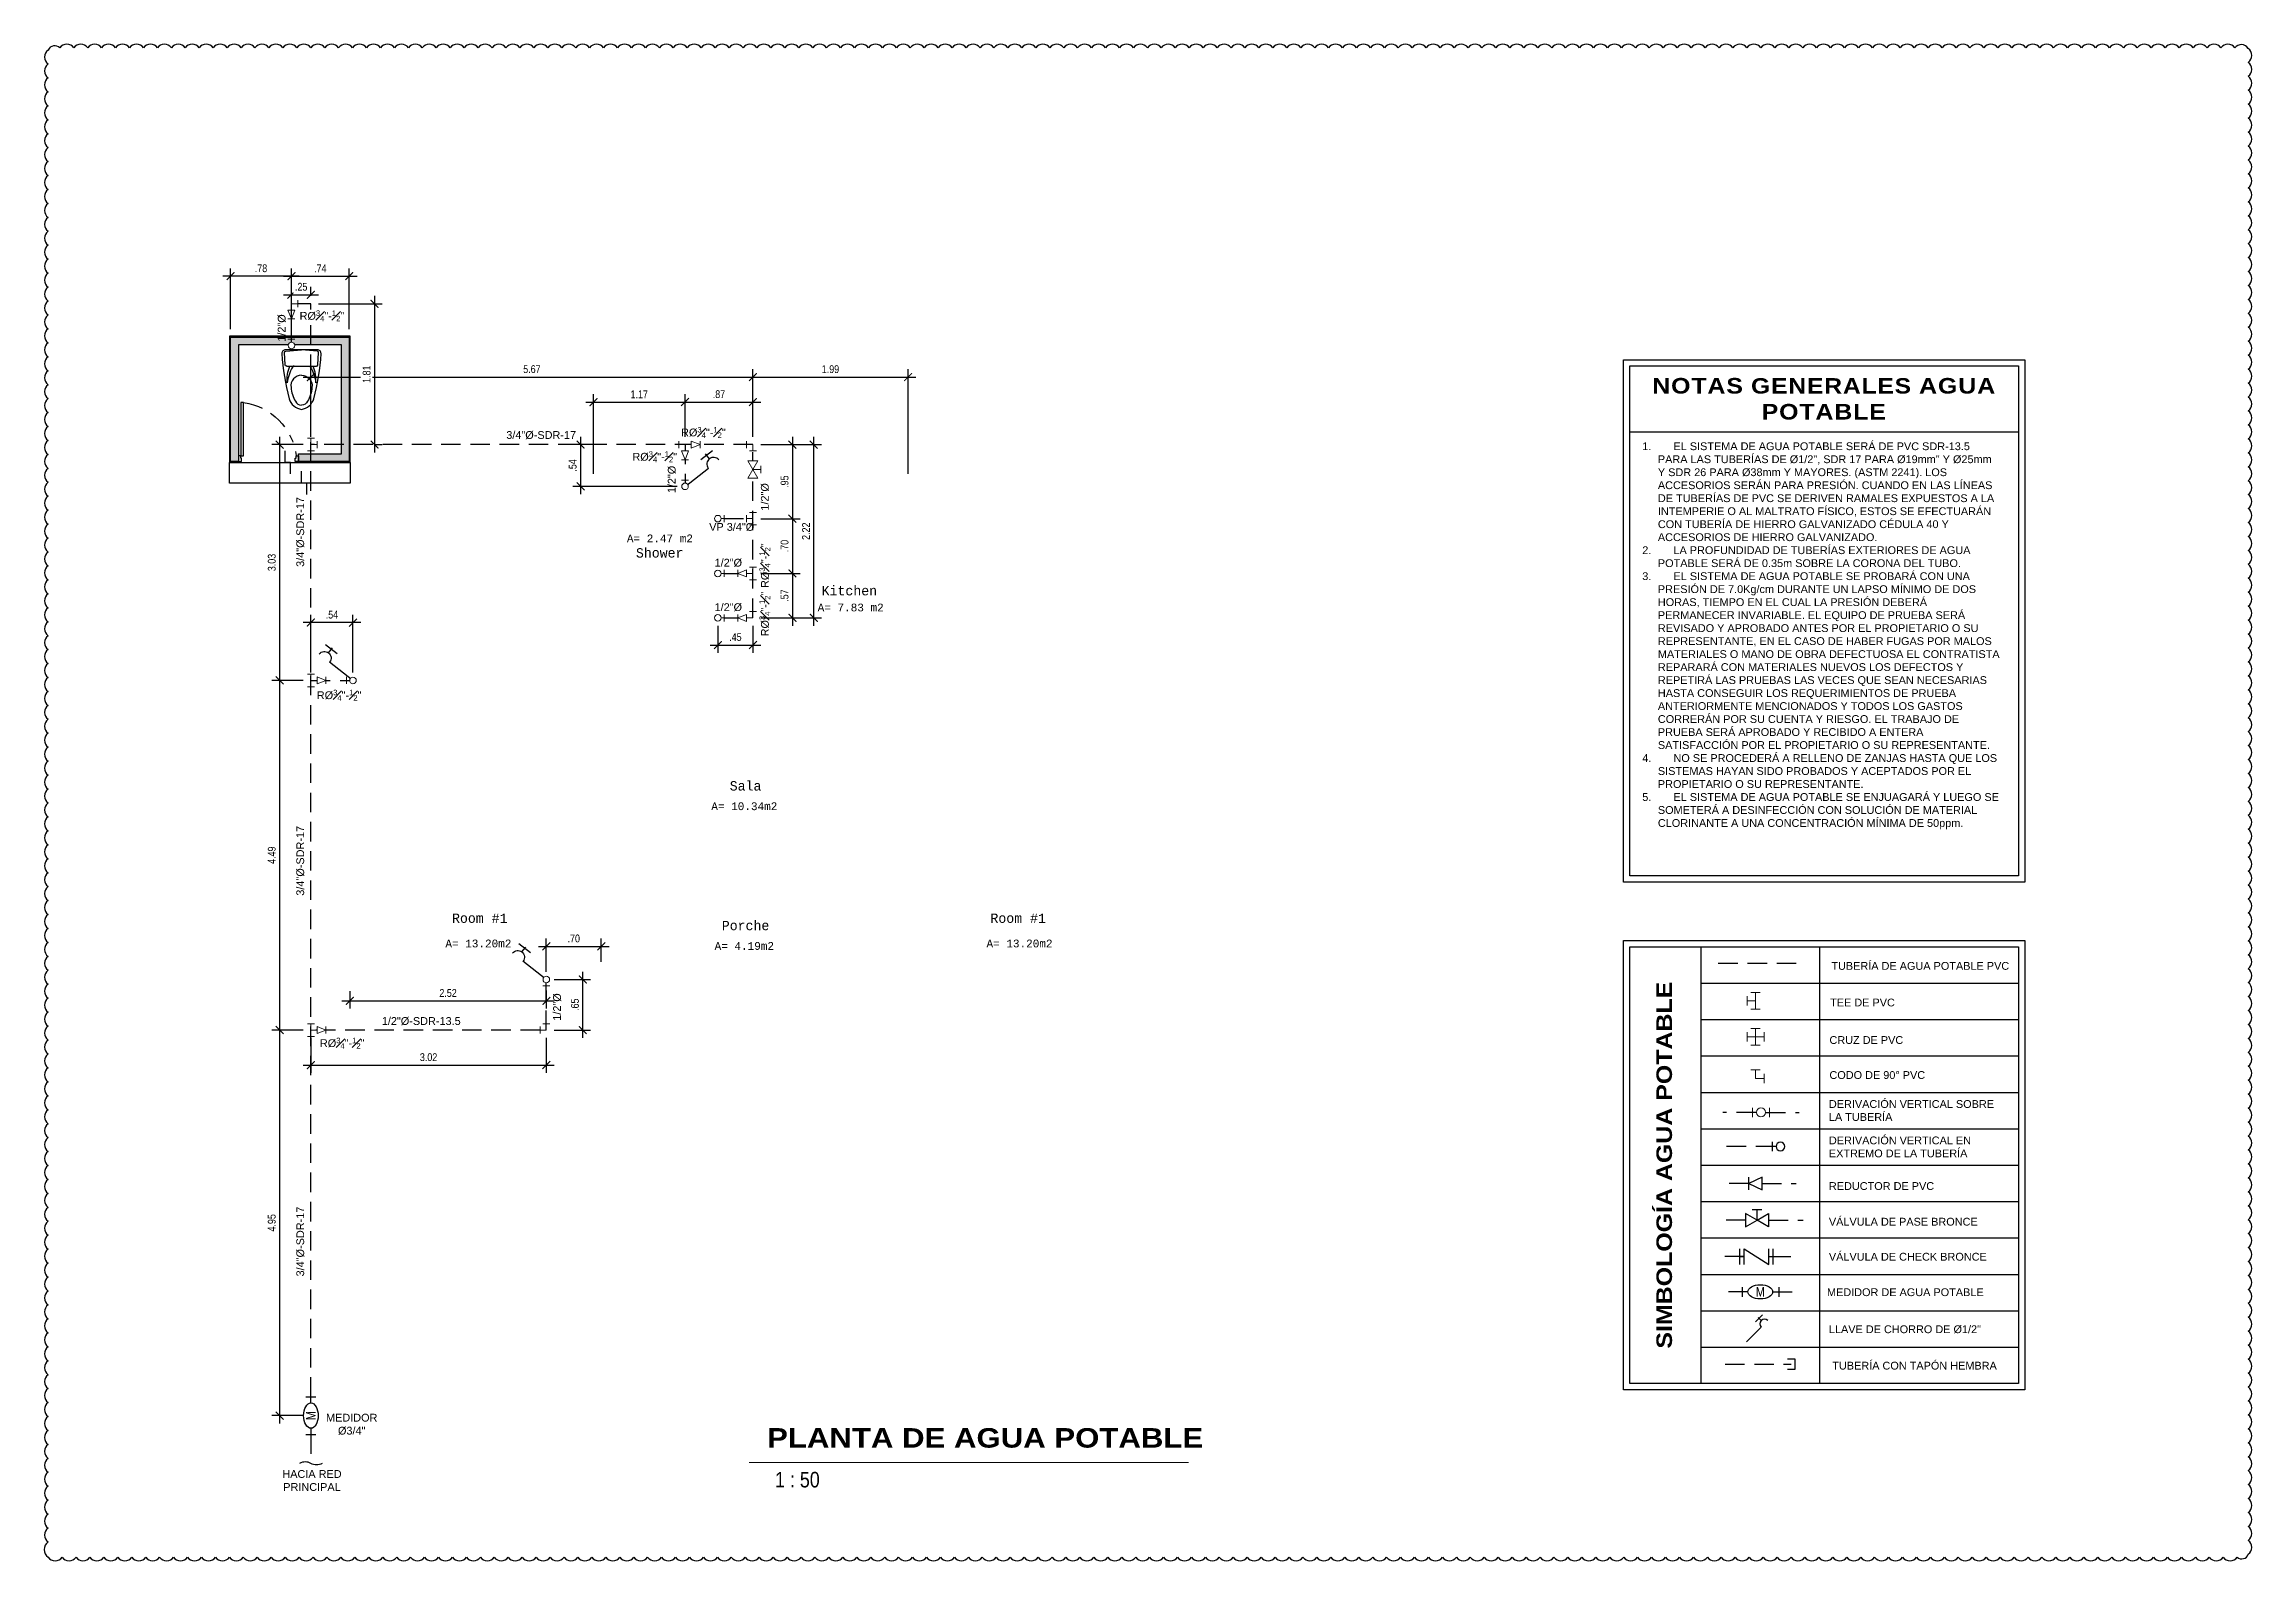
# Model space of a CAD drawing. Header units: metres. Extents: x 2 to 147, y 24 to 94.
# Drawn here: x 30.37 to 58.7, y 23.52 to 42.98 of the extents above; entities that cross this region are included whole.
import ezdxf
from ezdxf.enums import TextEntityAlignment as Align

# ---------------------------------------------------------------- set-up
doc = ezdxf.new("R2010")
doc.units = ezdxf.units.M
doc.header["$MEASUREMENT"] = 0
doc.header["$PDMODE"] = 35
for name, pattern in [('BORDER2', [0.875, 0.25, -0.125, 0.25, -0.125, 0, -0.125]), ('CONTINOUS', [0]), ('CONTINUA', [0]), ('HIDDEN', [0.375, 0.25, -0.125])]:
    doc.linetypes.add(name, pattern=pattern)
doc.layers.get('Defpoints').update_dxf_attribs({"color": 171})
for name, color, linetype in [('001-Paredes', 1, 'Continuous'), ('002-TextoAmbiente', 1, 'Continuous'), ('005-Piso', 1, 'Continuous'), ('010-Mobiliario', 8, 'Continuous'), ('011-Puertas y Ventanas', 1, 'Continuous'), ('A POT', 4, 'HIDDEN'), ('A POT iso', 4, 'HIDDEN'), ('A RES textos', 2, 'Continuous'), ('AP TEXTOS', 2, 'Continuous'), ('TEXTOS', 2, 'Continuous'), ('TEXTOS HIDRO', 2, 'Continuous')]:
    doc.layers.add(name, color=color, linetype=linetype)
doc.layers.add('A POT accesorios', color=3, linetype='Continuous', lineweight=18)
doc.styles.add('Architect Hand_2', font='ARIALN.TTF', dxfattribs={"height": 0.003953})
doc.styles.add('ARIAL', font='arial.ttf')
doc.styles.add('Arial Black_4', font='', dxfattribs={"height": 0.005})
doc.styles.add('COTAS', font='ARIALN.TTF')
doc.styles.add('NOTAS', font='ARIALN.TTF')
doc.styles.add('romans', font='romans.shx', dxfattribs={"height": 1.8})
doc.styles.add('TEXTO HIDROSANITARIO', font='arial.ttf')
doc.styles.add('TITULOS', font='')
doc.styles.get('Arial Black_4').set_extended_font_data('Arial Black', bold=True)
doc.styles.get('TITULOS').set_extended_font_data('Arial Black', bold=True)
doc.dimstyles.new('ESC-50', dxfattribs={"dimtxt": 0.1, "dimasz": 0.1, "dimexe": 0.1, "dimexo": 0.1, "dimgap": 0.05, "dimtad": 1, "dimzin": 4, "dimdsep": 46, "dimtxsty": 'COTAS', "dimblk": 'ARCHTICK', "dimcen": 0.1, "dimdle": 0.1, "dimclrd": 1, "dimclre": 1, "dimclrt": 2, "dimazin": 0, "dimtfac": 0.75, "dimtmove": 1, "dimatfit": 3, "dimldrblk": 'FLE', "dimfxl": 0.1, "dimtvp": 1.5, "dimtfill": 1, "dimtolj": 1, "dimtzin": 0, "dimarcsym": 0})

msp = doc.modelspace()

# ---------------------------------------------------------------- texts
at = {"layer": '002-TextoAmbiente', "width": 1.737026, "attachment_point": 5, "style": 'romans'}
for s, insert, char_height in [('\\pt0.4;{\\fConsolas|b0|i0|c0|p49;A= 2.47 m2}', (38.2735, 36.6418), 0.1), ('\\pt0.48;{\\fConsolas|b0|i0|c0|p49;Shower}', (38.2706, 36.4552), 0.12), ('\\pt0.48;{\\fConsolas|b0|i0|c0|p49;Kitchen}', (40.7042, 35.9701), 0.12), ('\\pt0.4;{\\fConsolas|b0|i0|c0|p49;A= 7.83 m2}', (40.7216, 35.7545), 0.1), ('\\pt0.48;{\\fConsolas|b0|i0|c0|p49;Sala}', (39.3725, 33.4662), 0.12), ('\\pt0.4;{\\fConsolas|b0|i0|c0|p49;A= 10.34m2}', (39.3566, 33.2044), 0.1), ('\\pt0.48;{\\fConsolas|b0|i0|c0|p49;Room #1}', (35.9619, 31.7679), 0.12), ('\\pt0.48;{\\fConsolas|b0|i0|c0|p49;Porche}', (39.3725, 31.6738), 0.12), ('\\pt0.48;{\\fConsolas|b0|i0|c0|p49;Room #1}', (42.8705, 31.7679), 0.12), ('\\pt0.4;{\\fConsolas|b0|i0|c0|p49;A= 13.20m2}', (35.9445, 31.4435), 0.1), ('\\pt0.4;{\\fConsolas|b0|i0|c0|p49;A= 4.19m2}', (39.3566, 31.412), 0.1), ('\\pt0.4;{\\fConsolas|b0|i0|c0|p49;A= 13.20m2}', (42.8879, 31.4435), 0.1)]:
    msp.add_mtext(s, dxfattribs=dict(at, insert=insert, char_height=char_height))
at = {"layer": 'AP TEXTOS', "char_height": 0.1, "width": 0.875022, "attachment_point": 5, "style": 'ARIAL'}
for s, insert in [('3/4"%%C-SDR-17', (36.7499, 37.9666)), ('1/2"%%C-SDR-13.5', (35.2111, 30.4474)), ('\\A1;MEDIDOR %%C3/4"', (34.3188, 25.2746)), ('HACIA RED PRINCIPAL', (33.809, 24.5532))]:
    msp.add_mtext(s, dxfattribs=dict(at, insert=insert))
at = {"layer": 'AP TEXTOS', "char_height": 0.1, "width": 0.875022, "attachment_point": 5, "rotation": 90, "style": 'ARIAL'}
for insert in [(33.6603, 36.7247), (33.6603, 32.5053), (33.6603, 27.62)]:
    msp.add_mtext('3/4"%%C-SDR-17', dxfattribs=dict(at, insert=insert))
at = {"layer": 'TEXTOS', "lineweight": 9, "insert": (39.6872, 24.6649), "char_height": 0.2, "width": 1.672296, "attachment_point": 1, "line_spacing_factor": 1.046694, "style": 'Architect Hand_2'}
msp.add_mtext(' 1 : 50', dxfattribs=at)
at = {"layer": 'TEXTOS HIDRO', "style": 'TEXTO HIDROSANITARIO'}
for s, p in [('TUBERÍA DE AGUA POTABLE PVC ', (53.3048, 31.1067)), ('TEE DE PVC', (53.289, 30.6369)), ('REDUCTOR DE PVC', (53.2732, 28.282)), ('VÁLVULA DE PASE BRONCE ', (53.2732, 27.8243)), ('VÁLVULA DE CHECK BRONCE ', (53.2732, 27.3749)), ('MEDIDOR DE AGUA POTABLE', (53.2486, 26.9198)), ('LLAVE DE CHORRO DE %%C1/2"', (53.2732, 26.4445)), ('TUBERÍA CON TAPÓN HEMBRA', (53.3167, 25.9775))]:
    msp.add_text(s, height=0.1, dxfattribs=at).set_placement(p)
at = {"layer": 'TEXTOS HIDRO'}
for s, insert, char_height, width, attachment_point, style in [('{\\T1.05;NOTAS \\H0.98765x;GENERALES \\H1.0125x;AGUA POTABLE}', (53.2122, 38.4324), 0.2, 4.987958, 5, 'TITULOS'), ('\\A1;\\pi-0.2,l0.2;1.^IEL SISTEMA DE AGUA POTABLE SERÁ DE PVC SDR-13.5 PARA LAS TUBERÍAS DE Ø1/2", SDR 17 PARA Ø19mm" Y Ø25mm Y SDR 26 PARA Ø38mm Y MAYORES. (ASTM 2241). LOS ACCESORIOS SERÁN PARA PRESIÓN. CUANDO EN LAS LÍNEAS DE TUBERÍAS DE PVC SE DERIVEN RAMALES EXPUESTOS A LA INTEMPERIE O AL MALTRATO FÍSICO, ESTOS SE EFECTUARÁN CON TUBERÍA DE HIERRO GALVANIZADO CÉDULA 40 Y ACCESORIOS DE HIERRO GALVANIZADO.\\P2.^ILA PROFUNDIDAD DE TUBERÍAS EXTERIORES DE AGUA POTABLE SERÁ DE 0.35m SOBRE LA CORONA DEL TUBO. \\P3.^IEL SISTEMA DE AGUA POTABLE SE PROBARÁ CON UNA PRESIÓN DE 7.0Kg/cm DURANTE UN LAPSO MÍNIMO DE DOS HORAS, TIEMPO EN EL CUAL LA PRESIÓN DEBERÁ PERMANECER INVARIABLE. EL EQUIPO DE PRUEBA SERÁ REVISADO Y APROBADO ANTES POR EL PROPIETARIO O SU REPRESENTANTE, EN EL CASO DE HABER FUGAS POR MALOS MATERIALES O MANO DE OBRA DEFECTUOSA EL CONTRATISTA REPARARÁ CON MATERIALES NUEVOS LOS DEFECTOS Y REPETIRÁ LAS PRUEBAS LAS VECES QUE SEAN NECESARIAS HASTA CONSEGUIR LOS REQUERIMIENTOS DE PRUEBA ANTERIORMENTE MENCIONADOS Y TODOS LOS GASTOS CORRERÁN POR SU CUENTA Y RIESGO. EL TRABAJO DE PRUEBA SERÁ APROBADO Y RECIBIDO A ENTERA SATISFACCIÓN POR EL PROPIETARIO O SU REPRESENTANTE. \\P4.^INO SE PROCEDERÁ A RELLENO DE ZANJAS HASTA QUE LOS SISTEMAS HAYAN SIDO PROBADOS Y ACEPTADOS POR EL PROPIETARIO O SU REPRESENTANTE.\\P5.^IEL SISTEMA DE AGUA POTABLE SE ENJUAGARÁ Y LUEGO SE SOMETERÁ A DESINFECCIÓN CON SOLUCIÓN DE MATERIAL CLORINANTE A UNA CONCENTRACIÓN MÍNIMA DE 50ppm.', (50.8787, 37.8744), 0.1, 4.600113, 1, 'TEXTO HIDROSANITARIO'), ('CRUZ DE PVC', (53.2802, 30.2554), 0.1, 0.951665, 1, 'TEXTO HIDROSANITARIO'), ('CODO DE 90%%D PVC', (53.2802, 29.8063), 0.1, 1.234244, 1, 'TEXTO HIDROSANITARIO')]:
    msp.add_mtext(s, dxfattribs=dict(at, insert=insert, char_height=char_height, width=width, attachment_point=attachment_point, style=style))
at = {"layer": 'TEXTOS HIDRO', "ltscale": 0.3, "insert": (51.1612, 28.5999), "char_height": 0.2, "width": 5.604225, "attachment_point": 5, "rotation": 90, "style": 'TITULOS'}
msp.add_mtext('{\\C2;SIMBOLOGÍA AGUA POTABLE}', dxfattribs=at)
at = {"layer": 'TEXTOS HIDRO', "linetype": 'Continuous', "char_height": 0.1, "attachment_point": 4, "style": 'TEXTO HIDROSANITARIO'}
for s, insert, width in [('DERIVACIÓN VERTICAL SOBRE LA TUBERÍA', (53.2732, 29.3004), 2.282415), ('DERIVACIÓN VERTICAL EN  EXTREMO DE LA TUBERÍA', (53.2732, 28.8334), 2.46775)]:
    msp.add_mtext(s, dxfattribs=dict(at, insert=insert, width=width))

# ---------------------------------------------------------------- blocks, each defined once
blk = doc.blocks.new('MEDIDOR')
at = {"color": 0, "linetype": 'CONTINUA'}
for p, q in [((-0.051, 0), (0.051, 0)), ((0, -0.063), (0, 0)), ((-0.051, -0.387), (0.051, -0.387)), ((0, -0.324), (0, -0.387))]:
    blk.add_line(p, q, dxfattribs=at)
blk.add_ellipse((0, -0.194), major_axis=(0, 0.13), ratio=0.578947, dxfattribs=at)
at = {"color": 0, "style": 'NOTAS'}
blk.add_text('M', height=0.1, rotation=90, dxfattribs=at).set_placement((0, -0.194), align=Align.MIDDLE_CENTER)
blk = doc.blocks.new('A$C651ad4a3')
at = {"color": 0}
blk.add_wipeout([(-0.045, 0), (0.045, 0), (0, -0.113)], dxfattribs=at)
blk.add_lwpolyline([(-0.045, 0), (0, -0.113), (0.045, 0)], close=True, dxfattribs=at)
blk.add_lwpolyline([(-0.045, -0.113), (0.045, -0.113)], dxfattribs=at)
blk = doc.blocks.new('A$C4c8fdb71')
at = {"color": 0}
for points in [[(0.045, 0.081), (-0.045, 0.081)], [(0, 0.081), (0, -0.081)], [(0, 0), (0.081, 0)], [(0.081, 0.045), (0.081, -0.045)], [(0.045, -0.081), (-0.045, -0.081)]]:
    blk.add_lwpolyline(points, dxfattribs=at)
blk = doc.blocks.new('A$C2AB82CD6')
at = {"color": 0, "linetype": 'Continuous'}
for p, q in [((0.0482, 0.1094), (0.0879, 0.1491)), ((0.0807, 0.1166), (0.0636, 0.1337)), ((0, 0), (0.0807, 0.0807))]:
    blk.add_line(p, q, dxfattribs=at)
blk.add_arc((0.0986, 0.0986), 0.0254, 45, 225, dxfattribs=at)
blk = doc.blocks.new('A$C1b8cae82')
blk.add_wipeout([(0, 0.042), (0.011, 0.041), (0.021, 0.037), (0.03, 0.03), (0.037, 0.021), (0.041, 0.011), (0.042, 0), (0.041, -0.011), (0.037, -0.021), (0.03, -0.03), (0.021, -0.037), (0.011, -0.041), (0, -0.042), (-0.011, -0.041), (-0.021, -0.037), (-0.03, -0.03), (-0.037, -0.021), (-0.041, -0.011), (-0.042, 0), (-0.041, 0.011), (-0.037, 0.021), (-0.03, 0.03), (-0.021, 0.037), (-0.011, 0.041)])
at = {"color": 0, "linetype": 'Continuous'}
for points in [[(-0.045, 0.081), (0.045, 0.081)], [(0, 0.042), (0, 0.081)]]:
    blk.add_lwpolyline(points, dxfattribs=at)
blk.add_circle((0, 0), 0.0424, dxfattribs=at)
blk = doc.blocks.new('A$C6b87ac3d')
at = {"color": 0}
for points in [[(0.045, 0.081), (-0.045, 0.081)], [(0, 0.081), (0, 0), (0.081, 0)], [(0.081, 0.045), (0.081, -0.045)]]:
    blk.add_lwpolyline(points, dxfattribs=at)
blk = doc.blocks.new('REDUCTOR')
at = {"color": 0, "linetype": 'Continuous'}
blk.add_wipeout([(0, -0.224), (-0.083, -0.046), (0.083, -0.046)], dxfattribs=at)
blk.add_line((-0.083, -0.224), (0.083, -0.224), dxfattribs=at)
at = {"color": 0, "linetype": 'Continuous', "flags": 128}
blk.add_lwpolyline([(0, -0.224), (-0.083, -0.046), (0.083, -0.046)], close=True, dxfattribs=at)
blk = doc.blocks.new('V CHECK')
at = {"color": 0, "linetype": 'Continuous'}
for p, q in [((-1.36, -0.53), (-1.36, 0.53)), ((0.58, 0), (0.87, 0)), ((0.87, -0.53), (0.87, 0.53)), ((-1.36, 0), (-1.06, 0))]:
    blk.add_line(p, q, dxfattribs=at)
at = {"color": 0, "linetype": 'Continuous', "flags": 128}
blk.add_lwpolyline([(-1.06, -0.53), (-1.06, 0.53), (0.58, -0.53), (0.58, 0.53)], dxfattribs=at)
blk = doc.blocks.new('A$Cd7986013')
at = {"color": 8}
blk.add_wipeout([(-0.042, 0), (-0.041, -0.011), (-0.037, -0.021), (-0.03, -0.03), (-0.021, -0.037), (-0.011, -0.041), (0, -0.042), (0.011, -0.041), (0.021, -0.037), (0.03, -0.03), (0.037, -0.021), (0.041, -0.011), (0.042, 0), (0.041, 0.011), (0.037, 0.021), (0.03, 0.03), (0.021, 0.037), (0.011, 0.041), (0, 0.042), (-0.011, 0.041), (-0.021, 0.037), (-0.03, 0.03), (-0.037, 0.021), (-0.041, 0.011)], dxfattribs=at)
at = {"color": 0, "linetype": 'Continuous'}
for points in [[(0.026, 0.089), (0.089, 0.026)], [(0.03, 0.03), (0.057, 0.057)], [(-0.089, -0.026), (-0.026, -0.089)], [(-0.057, -0.057), (-0.03, -0.03)]]:
    blk.add_lwpolyline(points, dxfattribs=at)
blk.add_circle((0, 0), 0.0424, dxfattribs=at)
blk = doc.blocks.new('A$C65436E00')
at = {"color": 8, "linetype": 'CONTINOUS'}
blk.add_wipeout([(0.11, 0.064), (0, 0), (0.11, -0.064)], dxfattribs=at)
blk.add_wipeout([(-0.11, 0.064), (0, 0), (-0.11, -0.064)], dxfattribs=at)
at = {"color": 0, "linetype": 'CONTINOUS'}
for p, q in [((-0.047, 0.102), (0.047, 0.102)), ((0, 0), (0, 0.102))]:
    blk.add_line(p, q, dxfattribs=at)
for points in [[(-0.11, -0.064), (0, 0), (-0.11, 0.064)], [(0.11, -0.064), (0, 0), (0.11, 0.064)]]:
    blk.add_lwpolyline(points, close=True, dxfattribs=at)
blk = doc.blocks.new('INODORO-PETITGARZON-PLANTA')
blk.add_lwpolyline([(0.78, 0, -0.292943), (0.644, -0.158, -0.052692), (0.065, -0.251, -0.422078), (0.017, -0.204), (0.017, -0.204), (0.017, 0.204), (0.017, 0.204, -0.422078), (0.065, 0.251, -0.052692), (0.644, 0.158, -0.292943)], format="xyb", close=True)
for points in [[(0.225, 0.19, 0.414449), (0.207, 0.209), (0.051, 0.217, 0.398758), (0.034, 0.203), (0.017, -0.001)], [(0.225, 0.192), (0.225, -0.192, -0.414449), (0.207, -0.21), (0.051, -0.219, -0.398758), (0.034, -0.204), (0.017, -0.001)], [(0.225, 0.093, -0.279736), (0.237, 0.115, -0.109692), (0.441, 0.183, 0.108214), (0.225, 0.151, 0.108214)], [(0.343, 0, -0.468214), (0.499, 0.134, -0.125087), (0.677, 0.077, -0.28707), (0.726, 0, -1.078007)], [(0.343, 0, 0.468214), (0.499, -0.134, 0.125087), (0.677, -0.077, 0.28707), (0.726, 0, 1.078007)], [(0.225, -0.093, 0.279736), (0.237, -0.115, 0.109692), (0.441, -0.183, -0.108214), (0.225, -0.151, -0.108214)]]:
    blk.add_lwpolyline(points, format="xyb")
blk = doc.blocks.new('door001')
at = {"layer": '011-Puertas y Ventanas'}
for points in [[(-0.075, 0), (0, 0), (0, -0.04), (-0.045, -0.04), (-0.045, -0.03), (-0.075, -0.03)], [(-0.075, -0.03), (-0.075, -0.066), (-0.756, -0.066), (-0.756, -0.03)], [(-0.075, -0.74), (-0.075, -0.77), (0, -0.77), (0, -0.73), (-0.045, -0.73), (-0.045, -0.74)]]:
    blk.add_lwpolyline(points, close=True, dxfattribs=at)
at = {"layer": '011-Puertas y Ventanas', "color": 1, "linetype": 'BORDER2'}
blk.add_arc((0.021, 0.038), 0.784, 187.6333, 262.9326, dxfattribs=at)
blk = doc.blocks.new('_ARCHTICK')
at = {"color": 0, "linetype": 'ByBlock', "const_width": 0.15}
blk.add_lwpolyline([(-0.5, -0.5), (0.5, 0.5)], dxfattribs=at)
blk = doc.blocks.new('*D213')
at = {"layer": 'A RES textos', "color": 1, "lineweight": -2, "transparency": 16777216}
for p, q in [((33.794, 30.234), (33.794, 29.784)), ((36.816, 30.234), (36.816, 29.784)), ((33.694, 29.884), (36.916, 29.884))]:
    blk.add_line(p, q, dxfattribs=at)
at = {"layer": 'Defpoints', "color": 0, "transparency": 16777216}
for p in [(33.794, 30.334), (36.816, 30.334), (36.816, 29.884)]:
    blk.add_point(p, dxfattribs=at)
at = {"layer": 'A RES textos', "color": 1, "lineweight": -2, "transparency": 16777216, "xscale": 0.1, "yscale": 0.1, "zscale": 0.1, "rotation": 180}
blk.add_blockref('_ARCHTICK', (33.794, 29.884), dxfattribs=at)
at = {"layer": 'A RES textos', "color": 1, "lineweight": -2, "transparency": 16777216, "xscale": 0.1, "yscale": 0.1, "zscale": 0.1}
blk.add_blockref('_ARCHTICK', (36.816, 29.884), dxfattribs=at)
at = {"layer": 'A RES textos', "color": 2, "transparency": 16777216, "insert": (35.305, 29.985), "char_height": 0.1, "attachment_point": 5, "style": 'COTAS', "bg_fill": 3, "box_fill_scale": 1.25, "bg_fill_color": 256, "bg_fill_true_color": 13158600, "bg_fill_transparency": 0}
blk.add_mtext('\\A1;3.02', dxfattribs=at)
blk = doc.blocks.new('FLE')
at = {"linetype": 'Continuous'}
h = blk.add_hatch(color=2, dxfattribs=at)
h.paths.add_polyline_path([(-0.57, -0.62), (-0.42, -0.71), (0, 0), (-0.2, 0)])
h.paths.add_polyline_path([(-0.42, 0.71), (-0.57, 0.62), (-0.2, 0), (0, 0)])
at = {"color": 1, "linetype": 'Continuous'}
for p, q in [((0, 0), (-1, 0)), ((-0.31, 0.77), (-0.69, 0.55)), ((-0.2, 0), (-0.64, 0.73)), ((-0.2, 0), (-0.64, -0.73)), ((0.07, -0.11), (-0.49, 0.82)), ((0.07, 0.11), (-0.49, -0.82)), ((-0.69, -0.55), (-0.31, -0.77))]:
    blk.add_line(p, q, dxfattribs=at)
blk = doc.blocks.new('*D214')
at = {"layer": 'A RES textos', "color": 1, "lineweight": -2, "transparency": 16777216}
for p, q in [((36.916, 30.982), (37.384, 30.982)), ((37.284, 30.234), (37.284, 31.082)), ((36.916, 30.334), (37.384, 30.334))]:
    blk.add_line(p, q, dxfattribs=at)
at = {"layer": 'Defpoints', "color": 0, "transparency": 16777216}
for p in [(36.816, 30.982), (37.284, 30.982), (36.816, 30.334)]:
    blk.add_point(p, dxfattribs=at)
at = {"layer": 'A RES textos', "color": 1, "lineweight": -2, "transparency": 16777216, "xscale": 0.1, "yscale": 0.1, "zscale": 0.1}
for p, rotation in [((37.284, 30.982), 90), ((37.284, 30.334), 270)]:
    blk.add_blockref('_ARCHTICK', p, dxfattribs=dict(at, rotation=rotation))
at = {"layer": 'A RES textos', "color": 2, "transparency": 16777216, "insert": (37.183, 30.658), "char_height": 0.1, "attachment_point": 5, "rotation": 90, "style": 'COTAS', "bg_fill": 3, "box_fill_scale": 1.25, "bg_fill_color": 256, "bg_fill_true_color": 13158600, "bg_fill_transparency": 0}
blk.add_mtext('\\A1;.65', dxfattribs=at)
blk = doc.blocks.new('*D215')
at = {"layer": 'A RES textos', "color": 1, "lineweight": -2, "transparency": 16777216}
for p, q in [((34.194, 30.708), (36.916, 30.708)), ((34.294, 30.832), (34.294, 30.608)), ((36.816, 30.839), (36.816, 30.608))]:
    blk.add_line(p, q, dxfattribs=at)
at = {"layer": 'Defpoints', "color": 0, "transparency": 16777216}
for p in [(34.294, 30.932), (36.816, 30.939), (36.816, 30.708)]:
    blk.add_point(p, dxfattribs=at)
at = {"layer": 'A RES textos', "color": 1, "lineweight": -2, "transparency": 16777216, "xscale": 0.1, "yscale": 0.1, "zscale": 0.1, "rotation": 180}
blk.add_blockref('_ARCHTICK', (34.294, 30.708), dxfattribs=at)
at = {"layer": 'A RES textos', "color": 1, "lineweight": -2, "transparency": 16777216, "xscale": 0.1, "yscale": 0.1, "zscale": 0.1}
blk.add_blockref('_ARCHTICK', (36.816, 30.708), dxfattribs=at)
at = {"layer": 'A RES textos', "color": 2, "transparency": 16777216, "insert": (35.555, 30.809), "char_height": 0.1, "attachment_point": 5, "style": 'COTAS', "bg_fill": 3, "box_fill_scale": 1.25, "bg_fill_color": 256, "bg_fill_true_color": 13158600, "bg_fill_transparency": 0}
blk.add_mtext('\\A1;2.52', dxfattribs=at)
blk = doc.blocks.new('*D216')
at = {"layer": 'A RES textos', "color": 1, "lineweight": -2, "transparency": 16777216}
for p, q in [((36.816, 31.082), (36.816, 31.507)), ((37.521, 31.21), (37.521, 31.507)), ((36.716, 31.407), (37.621, 31.407))]:
    blk.add_line(p, q, dxfattribs=at)
at = {"layer": 'Defpoints', "color": 0, "transparency": 16777216}
for p in [(37.521, 31.407), (36.816, 30.982), (37.521, 31.11)]:
    blk.add_point(p, dxfattribs=at)
at = {"layer": 'A RES textos', "color": 1, "lineweight": -2, "transparency": 16777216, "xscale": 0.1, "yscale": 0.1, "zscale": 0.1, "rotation": 180}
blk.add_blockref('_ARCHTICK', (36.816, 31.407), dxfattribs=at)
at = {"layer": 'A RES textos', "color": 1, "lineweight": -2, "transparency": 16777216, "xscale": 0.1, "yscale": 0.1, "zscale": 0.1}
blk.add_blockref('_ARCHTICK', (37.521, 31.407), dxfattribs=at)
at = {"layer": 'A RES textos', "color": 2, "transparency": 16777216, "insert": (37.168, 31.508), "char_height": 0.1, "attachment_point": 5, "style": 'COTAS', "bg_fill": 3, "box_fill_scale": 1.25, "bg_fill_color": 256, "bg_fill_true_color": 13158600, "bg_fill_transparency": 0}
blk.add_mtext('\\A1;.70', dxfattribs=at)
blk = doc.blocks.new('*D217')
at = {"layer": 'A RES textos', "color": 1, "lineweight": -2, "transparency": 16777216}
for p, q in [((33.794, 37.945), (33.794, 38.812)), ((39.467, 37.945), (39.467, 38.812)), ((33.694, 38.712), (39.567, 38.712))]:
    blk.add_line(p, q, dxfattribs=at)
at = {"layer": 'Defpoints', "color": 0, "transparency": 16777216}
for p in [(39.467, 38.712), (33.794, 37.845), (39.467, 37.845)]:
    blk.add_point(p, dxfattribs=at)
at = {"layer": 'A RES textos', "color": 1, "lineweight": -2, "transparency": 16777216, "xscale": 0.1, "yscale": 0.1, "zscale": 0.1, "rotation": 180}
blk.add_blockref('_ARCHTICK', (33.794, 38.712), dxfattribs=at)
at = {"layer": 'A RES textos', "color": 1, "lineweight": -2, "transparency": 16777216, "xscale": 0.1, "yscale": 0.1, "zscale": 0.1}
blk.add_blockref('_ARCHTICK', (39.467, 38.712), dxfattribs=at)
at = {"layer": 'A RES textos', "color": 2, "transparency": 16777216, "insert": (36.631, 38.813), "char_height": 0.1, "attachment_point": 5, "style": 'COTAS', "bg_fill": 3, "box_fill_scale": 1.25, "bg_fill_color": 256, "bg_fill_true_color": 13158600, "bg_fill_transparency": 0}
blk.add_mtext('\\A1;5.67', dxfattribs=at)
blk = doc.blocks.new('*D218')
at = {"layer": 'A RES textos', "color": 1, "lineweight": -2, "transparency": 16777216}
for p, q in [((39.467, 37.945), (39.467, 38.812)), ((41.458, 37.47), (41.458, 38.812)), ((39.367, 38.712), (41.558, 38.712))]:
    blk.add_line(p, q, dxfattribs=at)
at = {"layer": 'Defpoints', "color": 0, "transparency": 16777216}
for p in [(41.458, 38.712), (39.467, 37.845), (41.458, 37.37)]:
    blk.add_point(p, dxfattribs=at)
at = {"layer": 'A RES textos', "color": 1, "lineweight": -2, "transparency": 16777216, "xscale": 0.1, "yscale": 0.1, "zscale": 0.1, "rotation": 180}
blk.add_blockref('_ARCHTICK', (39.467, 38.712), dxfattribs=at)
at = {"layer": 'A RES textos', "color": 1, "lineweight": -2, "transparency": 16777216, "xscale": 0.1, "yscale": 0.1, "zscale": 0.1}
blk.add_blockref('_ARCHTICK', (41.458, 38.712), dxfattribs=at)
at = {"layer": 'A RES textos', "color": 2, "transparency": 16777216, "insert": (40.462, 38.813), "char_height": 0.1, "attachment_point": 5, "style": 'COTAS', "bg_fill": 3, "box_fill_scale": 1.25, "bg_fill_color": 256, "bg_fill_true_color": 13158600, "bg_fill_transparency": 0}
blk.add_mtext('\\A1;1.99', dxfattribs=at)
blk = doc.blocks.new('*D219')
at = {"layer": 'A RES textos', "color": 1, "lineweight": -2, "transparency": 16777216}
for p, q in [((37.321, 38.391), (38.696, 38.391)), ((37.421, 37.47), (37.421, 38.491)), ((38.596, 37.945), (38.596, 38.491))]:
    blk.add_line(p, q, dxfattribs=at)
at = {"layer": 'Defpoints', "color": 0, "transparency": 16777216}
for p in [(38.596, 38.391), (38.596, 37.845), (37.421, 37.37)]:
    blk.add_point(p, dxfattribs=at)
at = {"layer": 'A RES textos', "color": 1, "lineweight": -2, "transparency": 16777216, "xscale": 0.1, "yscale": 0.1, "zscale": 0.1, "rotation": 180}
blk.add_blockref('_ARCHTICK', (37.421, 38.391), dxfattribs=at)
at = {"layer": 'A RES textos', "color": 1, "lineweight": -2, "transparency": 16777216, "xscale": 0.1, "yscale": 0.1, "zscale": 0.1}
blk.add_blockref('_ARCHTICK', (38.596, 38.391), dxfattribs=at)
at = {"layer": 'A RES textos', "color": 2, "transparency": 16777216, "insert": (38.008, 38.491), "char_height": 0.1, "attachment_point": 5, "style": 'COTAS', "bg_fill": 3, "box_fill_scale": 1.25, "bg_fill_color": 256, "bg_fill_true_color": 13158600, "bg_fill_transparency": 0}
blk.add_mtext('\\A1;1.17', dxfattribs=at)
blk = doc.blocks.new('*D220')
at = {"layer": 'A RES textos', "color": 1, "lineweight": -2, "transparency": 16777216}
for p, q in [((38.496, 38.391), (39.567, 38.391)), ((38.596, 37.945), (38.596, 38.491)), ((39.467, 37.945), (39.467, 38.491))]:
    blk.add_line(p, q, dxfattribs=at)
at = {"layer": 'Defpoints', "color": 0, "transparency": 16777216}
for p in [(39.467, 38.391), (38.596, 37.845), (39.467, 37.845)]:
    blk.add_point(p, dxfattribs=at)
at = {"layer": 'A RES textos', "color": 1, "lineweight": -2, "transparency": 16777216, "xscale": 0.1, "yscale": 0.1, "zscale": 0.1, "rotation": 180}
blk.add_blockref('_ARCHTICK', (38.596, 38.391), dxfattribs=at)
at = {"layer": 'A RES textos', "color": 1, "lineweight": -2, "transparency": 16777216, "xscale": 0.1, "yscale": 0.1, "zscale": 0.1}
blk.add_blockref('_ARCHTICK', (39.467, 38.391), dxfattribs=at)
at = {"layer": 'A RES textos', "color": 2, "transparency": 16777216, "insert": (39.031, 38.492), "char_height": 0.1, "attachment_point": 5, "style": 'COTAS', "bg_fill": 3, "box_fill_scale": 1.25, "bg_fill_color": 256, "bg_fill_true_color": 13158600, "bg_fill_transparency": 0}
blk.add_mtext('\\A1;.87', dxfattribs=at)
blk = doc.blocks.new('*D221')
at = {"layer": 'A RES textos', "color": 1, "lineweight": -2, "transparency": 16777216}
for p, q in [((39.567, 37.845), (40.074, 37.845)), ((39.974, 37.945), (39.974, 36.795)), ((39.567, 36.895), (40.074, 36.895))]:
    blk.add_line(p, q, dxfattribs=at)
at = {"layer": 'Defpoints', "color": 0, "transparency": 16777216}
for p in [(39.467, 37.845), (39.467, 36.895), (39.974, 36.895)]:
    blk.add_point(p, dxfattribs=at)
at = {"layer": 'A RES textos', "color": 1, "lineweight": -2, "transparency": 16777216, "xscale": 0.1, "yscale": 0.1, "zscale": 0.1}
for p, rotation in [((39.974, 37.845), 90), ((39.974, 36.895), 270)]:
    blk.add_blockref('_ARCHTICK', p, dxfattribs=dict(at, rotation=rotation))
at = {"layer": 'A RES textos', "color": 2, "transparency": 16777216, "insert": (39.873, 37.37), "char_height": 0.1, "attachment_point": 5, "rotation": 90, "style": 'COTAS', "bg_fill": 3, "box_fill_scale": 1.25, "bg_fill_color": 256, "bg_fill_true_color": 13158600, "bg_fill_transparency": 0}
blk.add_mtext('\\A1;.95', dxfattribs=at)
blk = doc.blocks.new('*D222')
at = {"layer": 'A RES textos', "color": 1, "lineweight": -2, "transparency": 16777216}
for p, q in [((39.567, 36.895), (40.074, 36.895)), ((39.974, 36.995), (39.974, 36.093)), ((39.567, 36.193), (40.074, 36.193))]:
    blk.add_line(p, q, dxfattribs=at)
at = {"layer": 'Defpoints', "color": 0, "transparency": 16777216}
for p in [(39.467, 36.895), (39.467, 36.193), (39.974, 36.193)]:
    blk.add_point(p, dxfattribs=at)
at = {"layer": 'A RES textos', "color": 1, "lineweight": -2, "transparency": 16777216, "xscale": 0.1, "yscale": 0.1, "zscale": 0.1}
for p, rotation in [((39.974, 36.895), 90), ((39.974, 36.193), 270)]:
    blk.add_blockref('_ARCHTICK', p, dxfattribs=dict(at, rotation=rotation))
at = {"layer": 'A RES textos', "color": 2, "transparency": 16777216, "insert": (39.873, 36.544), "char_height": 0.1, "attachment_point": 5, "rotation": 90, "style": 'COTAS', "bg_fill": 3, "box_fill_scale": 1.25, "bg_fill_color": 256, "bg_fill_true_color": 13158600, "bg_fill_transparency": 0}
blk.add_mtext('\\A1;.70', dxfattribs=at)
blk = doc.blocks.new('*D223')
at = {"layer": 'A RES textos', "color": 1, "lineweight": -2, "transparency": 16777216}
for p, q in [((39.974, 36.293), (39.974, 35.522)), ((39.567, 36.193), (40.074, 36.193)), ((39.567, 35.622), (40.074, 35.622))]:
    blk.add_line(p, q, dxfattribs=at)
at = {"layer": 'Defpoints', "color": 0, "transparency": 16777216}
for p in [(39.467, 36.193), (39.467, 35.622), (39.974, 35.622)]:
    blk.add_point(p, dxfattribs=at)
at = {"layer": 'A RES textos', "color": 1, "lineweight": -2, "transparency": 16777216, "xscale": 0.1, "yscale": 0.1, "zscale": 0.1}
for p, rotation in [((39.974, 36.193), 90), ((39.974, 35.622), 270)]:
    blk.add_blockref('_ARCHTICK', p, dxfattribs=dict(at, rotation=rotation))
at = {"layer": 'A RES textos', "color": 2, "transparency": 16777216, "insert": (39.873, 35.908), "char_height": 0.1, "attachment_point": 5, "rotation": 90, "style": 'COTAS', "bg_fill": 3, "box_fill_scale": 1.25, "bg_fill_color": 256, "bg_fill_true_color": 13158600, "bg_fill_transparency": 0}
blk.add_mtext('\\A1;.57', dxfattribs=at)
blk = doc.blocks.new('*D224')
at = {"layer": 'A RES textos', "color": 1, "lineweight": -2, "transparency": 16777216}
for p, q in [((39.92, 37.845), (40.348, 37.845)), ((40.248, 35.522), (40.248, 37.945)), ((39.92, 35.622), (40.348, 35.622))]:
    blk.add_line(p, q, dxfattribs=at)
at = {"layer": 'Defpoints', "color": 0, "transparency": 16777216}
for p in [(39.82, 37.845), (40.248, 37.845), (39.82, 35.622)]:
    blk.add_point(p, dxfattribs=at)
at = {"layer": 'A RES textos', "color": 1, "lineweight": -2, "transparency": 16777216, "xscale": 0.1, "yscale": 0.1, "zscale": 0.1}
for p, rotation in [((40.248, 37.845), 90), ((40.248, 35.622), 270)]:
    blk.add_blockref('_ARCHTICK', p, dxfattribs=dict(at, rotation=rotation))
at = {"layer": 'A RES textos', "color": 2, "transparency": 16777216, "insert": (40.148, 36.734), "char_height": 0.1, "attachment_point": 5, "rotation": 90, "style": 'COTAS', "bg_fill": 3, "box_fill_scale": 1.25, "bg_fill_color": 256, "bg_fill_true_color": 13158600, "bg_fill_transparency": 0}
blk.add_mtext('\\A1;2.22', dxfattribs=at)
blk = doc.blocks.new('*D225')
at = {"layer": 'A RES textos', "color": 1, "lineweight": -2, "transparency": 16777216}
for p, q in [((37.438, 37.845), (37.155, 37.845)), ((37.255, 37.945), (37.255, 37.21)), ((38.496, 37.31), (37.155, 37.31))]:
    blk.add_line(p, q, dxfattribs=at)
at = {"layer": 'Defpoints', "color": 0, "transparency": 16777216}
for p in [(37.538, 37.845), (37.255, 37.31), (38.596, 37.31)]:
    blk.add_point(p, dxfattribs=at)
at = {"layer": 'A RES textos', "color": 1, "lineweight": -2, "transparency": 16777216, "xscale": 0.1, "yscale": 0.1, "zscale": 0.1}
for p, rotation in [((37.255, 37.845), 90), ((37.255, 37.31), 270)]:
    blk.add_blockref('_ARCHTICK', p, dxfattribs=dict(at, rotation=rotation))
at = {"layer": 'A RES textos', "color": 2, "transparency": 16777216, "insert": (37.154, 37.578), "char_height": 0.1, "attachment_point": 5, "rotation": 90, "style": 'COTAS', "bg_fill": 3, "box_fill_scale": 1.25, "bg_fill_color": 256, "bg_fill_true_color": 13158600, "bg_fill_transparency": 0}
blk.add_mtext('\\A1;.54', dxfattribs=at)
blk = doc.blocks.new('*D226')
at = {"layer": 'A RES textos', "color": 1, "lineweight": -2, "transparency": 16777216}
for p, q in [((39.017, 35.522), (39.017, 35.174)), ((39.467, 35.522), (39.467, 35.174)), ((38.917, 35.274), (39.567, 35.274))]:
    blk.add_line(p, q, dxfattribs=at)
at = {"layer": 'Defpoints', "color": 0, "transparency": 16777216}
for p in [(39.017, 35.622), (39.467, 35.622)]:
    blk.add_point(p, dxfattribs=at)
at = {"layer": 'A RES textos', "color": 1, "lineweight": -2, "transparency": 16777216, "xscale": 0.1, "yscale": 0.1, "zscale": 0.1, "rotation": 180}
blk.add_blockref('_ARCHTICK', (39.017, 35.274), dxfattribs=at)
at = {"layer": 'A RES textos', "color": 1, "lineweight": -2, "transparency": 16777216, "xscale": 0.1, "yscale": 0.1, "zscale": 0.1}
blk.add_blockref('_ARCHTICK', (39.467, 35.274), dxfattribs=at)
at = {"layer": 'A RES textos', "color": 2, "transparency": 16777216, "insert": (39.242, 35.375), "char_height": 0.1, "attachment_point": 5, "style": 'COTAS', "bg_fill": 3, "box_fill_scale": 1.25, "bg_fill_color": 256, "bg_fill_true_color": 13158600, "bg_fill_transparency": 0}
blk.add_mtext('\\A1;.45', dxfattribs=at)
at = {"layer": 'Defpoints', "color": 0, "transparency": 16777216}
blk.add_point((39.467, 35.274), dxfattribs=at)
blk = doc.blocks.new('*D227')
at = {"layer": 'A RES textos', "color": 1, "lineweight": -2, "transparency": 16777216}
for p, q in [((33.645, 40.007), (32.665, 40.007)), ((32.765, 39.325), (32.765, 40.107)), ((33.545, 39.337), (33.545, 40.107))]:
    blk.add_line(p, q, dxfattribs=at)
at = {"layer": 'Defpoints', "color": 0, "transparency": 16777216}
for p in [(32.765, 40.007), (32.765, 39.225), (33.545, 39.237)]:
    blk.add_point(p, dxfattribs=at)
at = {"layer": 'A RES textos', "color": 1, "lineweight": -2, "transparency": 16777216, "xscale": 0.1, "yscale": 0.1, "zscale": 0.1, "rotation": 180}
blk.add_blockref('_ARCHTICK', (32.765, 40.007), dxfattribs=at)
at = {"layer": 'A RES textos', "color": 1, "lineweight": -2, "transparency": 16777216, "xscale": 0.1, "yscale": 0.1, "zscale": 0.1}
blk.add_blockref('_ARCHTICK', (33.545, 40.007), dxfattribs=at)
at = {"layer": 'A RES textos', "color": 2, "transparency": 16777216, "insert": (33.155, 40.108), "char_height": 0.1, "attachment_point": 5, "style": 'COTAS', "bg_fill": 3, "box_fill_scale": 1.25, "bg_fill_color": 256, "bg_fill_true_color": 13158600, "bg_fill_transparency": 0}
blk.add_mtext('\\A1;.78', dxfattribs=at)
blk = doc.blocks.new('*D228')
at = {"layer": 'A RES textos', "color": 1, "lineweight": -2, "transparency": 16777216}
for p, q in [((33.445, 40.007), (34.388, 40.007)), ((33.545, 39.753), (33.545, 40.107)), ((34.288, 39.325), (34.288, 40.107))]:
    blk.add_line(p, q, dxfattribs=at)
at = {"layer": 'Defpoints', "color": 0, "transparency": 16777216}
for p in [(34.288, 40.007), (33.545, 39.653), (34.288, 39.225)]:
    blk.add_point(p, dxfattribs=at)
at = {"layer": 'A RES textos', "color": 1, "lineweight": -2, "transparency": 16777216, "xscale": 0.1, "yscale": 0.1, "zscale": 0.1, "rotation": 180}
blk.add_blockref('_ARCHTICK', (33.545, 40.007), dxfattribs=at)
at = {"layer": 'A RES textos', "color": 1, "lineweight": -2, "transparency": 16777216, "xscale": 0.1, "yscale": 0.1, "zscale": 0.1}
blk.add_blockref('_ARCHTICK', (34.288, 40.007), dxfattribs=at)
at = {"layer": 'A RES textos', "color": 2, "transparency": 16777216, "insert": (33.916, 40.107), "char_height": 0.1, "attachment_point": 5, "style": 'COTAS', "bg_fill": 3, "box_fill_scale": 1.25, "bg_fill_color": 256, "bg_fill_true_color": 13158600, "bg_fill_transparency": 0}
blk.add_mtext('\\A1;.74', dxfattribs=at)
blk = doc.blocks.new('*D229')
at = {"layer": 'A RES textos', "color": 1, "lineweight": -2, "transparency": 16777216}
for p, q in [((33.445, 39.769), (33.894, 39.769)), ((33.545, 39.753), (33.545, 39.869)), ((33.794, 39.753), (33.794, 39.869))]:
    blk.add_line(p, q, dxfattribs=at)
at = {"layer": 'Defpoints', "color": 0, "transparency": 16777216}
for p in [(33.545, 39.653), (33.794, 39.653)]:
    blk.add_point(p, dxfattribs=at)
at = {"layer": 'A RES textos', "color": 1, "lineweight": -2, "transparency": 16777216, "xscale": 0.1, "yscale": 0.1, "zscale": 0.1, "rotation": 180}
blk.add_blockref('_ARCHTICK', (33.545, 39.769), dxfattribs=at)
at = {"layer": 'A RES textos', "color": 1, "lineweight": -2, "transparency": 16777216, "xscale": 0.1, "yscale": 0.1, "zscale": 0.1}
blk.add_blockref('_ARCHTICK', (33.794, 39.769), dxfattribs=at)
at = {"layer": 'A RES textos', "color": 2, "transparency": 16777216, "insert": (33.67, 39.87), "char_height": 0.1, "attachment_point": 5, "style": 'COTAS', "bg_fill": 3, "box_fill_scale": 1.25, "bg_fill_color": 256, "bg_fill_true_color": 13158600, "bg_fill_transparency": 0}
blk.add_mtext('\\A1;.25', dxfattribs=at)
at = {"layer": 'Defpoints', "color": 0, "transparency": 16777216}
blk.add_point((33.794, 39.769), dxfattribs=at)
blk = doc.blocks.new('*D230')
at = {"layer": 'A RES textos', "color": 1, "lineweight": -2, "transparency": 16777216}
for p, q in [((34.611, 39.753), (34.611, 37.745)), ((33.894, 39.653), (34.711, 39.653)), ((34.618, 37.845), (34.711, 37.845))]:
    blk.add_line(p, q, dxfattribs=at)
at = {"layer": 'Defpoints', "color": 0, "transparency": 16777216}
for p in [(33.794, 39.653), (34.518, 37.845), (34.611, 37.845)]:
    blk.add_point(p, dxfattribs=at)
at = {"layer": 'A RES textos', "color": 1, "lineweight": -2, "transparency": 16777216, "xscale": 0.1, "yscale": 0.1, "zscale": 0.1}
for p, rotation in [((34.611, 39.653), 90), ((34.611, 37.845), 270)]:
    blk.add_blockref('_ARCHTICK', p, dxfattribs=dict(at, rotation=rotation))
at = {"layer": 'A RES textos', "color": 2, "transparency": 16777216, "insert": (34.51, 38.749), "char_height": 0.1, "attachment_point": 5, "rotation": 90, "style": 'COTAS', "bg_fill": 3, "box_fill_scale": 1.25, "bg_fill_color": 256, "bg_fill_true_color": 13158600, "bg_fill_transparency": 0}
blk.add_mtext('\\A1;1.81', dxfattribs=at)
blk = doc.blocks.new('*D231')
at = {"layer": 'A RES textos', "color": 1, "lineweight": -2, "transparency": 16777216}
for p, q in [((33.694, 37.845), (33.294, 37.845)), ((33.394, 37.945), (33.394, 34.72)), ((33.694, 34.82), (33.294, 34.82))]:
    blk.add_line(p, q, dxfattribs=at)
at = {"layer": 'Defpoints', "color": 0, "transparency": 16777216}
for p in [(33.794, 37.845), (33.394, 34.82), (33.794, 34.82)]:
    blk.add_point(p, dxfattribs=at)
at = {"layer": 'A RES textos', "color": 1, "lineweight": -2, "transparency": 16777216, "xscale": 0.1, "yscale": 0.1, "zscale": 0.1}
for p, rotation in [((33.394, 37.845), 90), ((33.394, 34.82), 270)]:
    blk.add_blockref('_ARCHTICK', p, dxfattribs=dict(at, rotation=rotation))
at = {"layer": 'A RES textos', "color": 2, "transparency": 16777216, "insert": (33.293, 36.333), "char_height": 0.1, "attachment_point": 5, "rotation": 90, "style": 'COTAS', "bg_fill": 3, "box_fill_scale": 1.25, "bg_fill_color": 256, "bg_fill_true_color": 13158600, "bg_fill_transparency": 0}
blk.add_mtext('\\A1;3.03', dxfattribs=at)
blk = doc.blocks.new('*D232')
at = {"layer": 'A RES textos', "color": 1, "lineweight": -2, "transparency": 16777216}
for p, q in [((33.394, 34.92), (33.394, 30.234)), ((33.694, 34.82), (33.294, 34.82)), ((33.694, 30.334), (33.294, 30.334))]:
    blk.add_line(p, q, dxfattribs=at)
at = {"layer": 'Defpoints', "color": 0, "transparency": 16777216}
for p in [(33.794, 34.82), (33.394, 30.334), (33.794, 30.334)]:
    blk.add_point(p, dxfattribs=at)
at = {"layer": 'A RES textos', "color": 1, "lineweight": -2, "transparency": 16777216, "xscale": 0.1, "yscale": 0.1, "zscale": 0.1}
for p, rotation in [((33.394, 34.82), 90), ((33.394, 30.334), 270)]:
    blk.add_blockref('_ARCHTICK', p, dxfattribs=dict(at, rotation=rotation))
at = {"layer": 'A RES textos', "color": 2, "transparency": 16777216, "insert": (33.293, 32.577), "char_height": 0.1, "attachment_point": 5, "rotation": 90, "style": 'COTAS', "bg_fill": 3, "box_fill_scale": 1.25, "bg_fill_color": 256, "bg_fill_true_color": 13158600, "bg_fill_transparency": 0}
blk.add_mtext('\\A1;4.49', dxfattribs=at)
blk = doc.blocks.new('*D233')
at = {"layer": 'A RES textos', "color": 1, "lineweight": -2, "transparency": 16777216}
for p, q in [((33.694, 30.334), (33.294, 30.334)), ((33.394, 30.434), (33.394, 25.286)), ((33.695, 25.386), (33.294, 25.386))]:
    blk.add_line(p, q, dxfattribs=at)
at = {"layer": 'Defpoints', "color": 0, "transparency": 16777216}
for p in [(33.794, 30.334), (33.394, 25.386), (33.795, 25.386)]:
    blk.add_point(p, dxfattribs=at)
at = {"layer": 'A RES textos', "color": 1, "lineweight": -2, "transparency": 16777216, "xscale": 0.1, "yscale": 0.1, "zscale": 0.1}
for p, rotation in [((33.394, 30.334), 90), ((33.394, 25.386), 270)]:
    blk.add_blockref('_ARCHTICK', p, dxfattribs=dict(at, rotation=rotation))
at = {"layer": 'A RES textos', "color": 2, "transparency": 16777216, "insert": (33.293, 27.86), "char_height": 0.1, "attachment_point": 5, "rotation": 90, "style": 'COTAS', "bg_fill": 3, "box_fill_scale": 1.25, "bg_fill_color": 256, "bg_fill_true_color": 13158600, "bg_fill_transparency": 0}
blk.add_mtext('\\A1;4.95', dxfattribs=at)
blk = doc.blocks.new('*D234')
at = {"layer": 'A RES textos', "color": 1, "lineweight": -2, "transparency": 16777216}
for p, q in [((34.435, 35.562), (33.694, 35.562)), ((33.794, 34.92), (33.794, 35.662)), ((34.335, 34.92), (34.335, 35.662))]:
    blk.add_line(p, q, dxfattribs=at)
at = {"layer": 'Defpoints', "color": 0, "transparency": 16777216}
for p in [(33.794, 35.562), (33.794, 34.82), (34.335, 34.82)]:
    blk.add_point(p, dxfattribs=at)
at = {"layer": 'A RES textos', "color": 1, "lineweight": -2, "transparency": 16777216, "xscale": 0.1, "yscale": 0.1, "zscale": 0.1, "rotation": 180}
blk.add_blockref('_ARCHTICK', (33.794, 35.562), dxfattribs=at)
at = {"layer": 'A RES textos', "color": 1, "lineweight": -2, "transparency": 16777216, "xscale": 0.1, "yscale": 0.1, "zscale": 0.1}
blk.add_blockref('_ARCHTICK', (34.335, 35.562), dxfattribs=at)
at = {"layer": 'A RES textos', "color": 2, "transparency": 16777216, "insert": (34.065, 35.663), "char_height": 0.1, "attachment_point": 5, "style": 'COTAS', "bg_fill": 3, "box_fill_scale": 1.25, "bg_fill_color": 256, "bg_fill_true_color": 13158600, "bg_fill_transparency": 0}
blk.add_mtext('\\A1;.54', dxfattribs=at)

# ---------------------------------------------------------------- hatches: boundary and pattern name
at = {"layer": '005-Piso', "transparency": 33554508}
h = msp.add_hatch(color=9, dxfattribs=at)
h.dxf.hatch_style = 1
h.paths.add_polyline_path([(34.1876, 37.7281), (34.1876, 39.1245), (32.8652, 39.1245), (32.8652, 37.7281), (32.8652, 37.6281), (32.7652, 37.6281), (32.7652, 39.2245), (34.2876, 39.2245), (34.2876, 37.6281), (34.1876, 37.6281), (33.6352, 37.6281), (33.6352, 37.7281)])

# ---------------------------------------------------------------- linework, layer by layer
at = {"layer": '001-Paredes', "color": 6}
for points in [[(32.7527, 39.2245), (32.7527, 37.6156), (32.8652, 37.6156), (32.8652, 37.6281), (32.7652, 37.6281), (32.7652, 39.2245), (34.2876, 39.2245), (34.2876, 37.6156), (34.298, 37.6156), (34.3001, 39.2245), (34.3001, 39.237), (32.7527, 39.237)], [(34.2876, 37.6281), (33.6352, 37.6281), (33.6352, 37.6156), (34.2876, 37.6156)]]:
    msp.add_lwpolyline(points, close=True, dxfattribs=at)
at = {"layer": '001-Paredes'}
msp.add_lwpolyline([(34.1876, 37.7281), (34.1876, 39.1245), (32.8652, 39.1245), (32.8652, 37.7281), (32.8652, 37.6281), (32.7652, 37.6281), (32.7652, 39.2245), (34.2876, 39.2245), (34.2876, 37.6281), (34.1876, 37.6281), (34.1876, 37.6281), (33.6352, 37.6281), (33.6352, 37.7281)], close=True, dxfattribs=at)
at = {"layer": '005-Piso', "color": 4}
for points in [[(33.5342, 37.4704), (33.5342, 37.6156), (33.4664, 37.6156), (33.4664, 37.767)], [(33.7414, 37.206), (33.7414, 37.3513), (33.6737, 37.3513), (33.6737, 37.5027)]]:
    msp.add_lwpolyline(points, dxfattribs=at)
msp.add_lwpolyline([(32.7527, 37.6156), (34.298, 37.6156), (34.298, 37.3513), (32.7527, 37.3513)], close=True, dxfattribs=at)
msp.add_lwpolyline([(32.7527, 37.6156), (34.298, 37.6156), (34.298, 37.3513), (32.7527, 37.3513)], close=True, dxfattribs=at)
at = {"layer": 'A POT'}
for p, q in [((33.5446, 39.1119), (33.5446, 39.6529)), ((33.7944, 25.6287), (33.7944, 39.6529)), ((39.4666, 37.8453), (33.7944, 37.8453)), ((38.5955, 37.8453), (38.5955, 37.3098)), ((39.0975, 36.8953), (39.4666, 36.8953)), ((39.0975, 36.1928), (39.4666, 36.1928)), ((39.0975, 35.6224), (39.4666, 35.6224)), ((33.7944, 34.8202), (34.335, 34.8202)), ((51.8541, 31.1917), (52.913, 31.1917)), ((36.816, 30.3335), (36.816, 30.9395)), ((36.7351, 30.3335), (33.7944, 30.3335)), ((52.3357, 29.2772), (51.912, 29.2772)), ((52.4681, 29.2772), (52.8918, 29.2772)), ((52.585, 28.8387), (51.8886, 28.8387)), ((52.2444, 28.3648), (51.8817, 28.3648)), ((52.4152, 28.3648), (52.8541, 28.3648)), ((52.186, 27.4265), (51.8771, 27.4265)), ((52.5359, 27.4265), (52.9033, 27.4265)), ((52.2352, 26.9744), (51.8752, 26.9744)), ((52.5523, 26.9744), (52.9122, 26.9744)), ((51.9417, 26.0455), (52.7897, 26.0455)), ((33.795, 25.1445), (33.795, 24.7727))]:
    msp.add_line(p, q, dxfattribs=at)
at = {"layer": 'A POT', "color": 4, "linetype": 'Continuous', "flags": 128}
msp.add_lwpolyline([(52.7435, 26.1147), (52.8378, 26.1147), (52.8378, 25.9763), (52.7435, 25.9763)], dxfattribs=at)
at = {"layer": 'A POT iso', "color": 1, "linetype": 'CONTINOUS', "ltscale": 0.6}
msp.add_lwpolyline([(33.9398, 24.7727, -0.2613206), (33.795, 24.7727, 0.2613206), (33.6501, 24.7727)], format="xyb", dxfattribs=at)
at = {"layer": 'TEXTOS', "lineweight": 9}
msp.add_line((39.4169, 24.7864), (45.0565, 24.7864), dxfattribs=at)
at = {"layer": 'TEXTOS HIDRO', "color": 1}
for p, q in [((50.7182, 38.0095), (55.7062, 38.0095)), ((53.1519, 31.402), (53.1519, 25.7978))]:
    msp.add_line(p, q, dxfattribs=at)
at = {"layer": 'TEXTOS HIDRO', "color": 2, "ltscale": 0.3}
for p, q in [((51.6296, 31.402), (51.6296, 25.7978)), ((51.6296, 30.935), (55.7062, 30.935)), ((51.6296, 30.468), (55.7062, 30.468)), ((51.6296, 30.001), (55.7062, 30.001)), ((51.6296, 29.5339), (55.7062, 29.5339)), ((51.6296, 29.0669), (55.7062, 29.0669)), ((51.6296, 28.5999), (55.7062, 28.5999)), ((51.6296, 28.1329), (55.7062, 28.1329)), ((51.6296, 27.6659), (55.7062, 27.6659)), ((51.6296, 27.1989), (55.7062, 27.1989)), ((51.6296, 26.7318), (55.7062, 26.7318)), ((51.6296, 26.2648), (55.7062, 26.2648))]:
    msp.add_line(p, q, dxfattribs=at)
at = {"layer": 'TEXTOS HIDRO', "color": 1}
for points in [[(50.6382, 38.9353), (55.7862, 38.9353), (55.7862, 32.2311), (50.6382, 32.2311)], [(50.6382, 31.482), (55.7862, 31.482), (55.7862, 25.7178), (50.6382, 25.7178)]]:
    msp.add_lwpolyline(points, close=True, dxfattribs=at)
at = {"layer": 'TEXTOS HIDRO', "color": 3}
for points in [[(50.7182, 38.8553), (55.7062, 38.8553), (55.7062, 32.3111), (50.7182, 32.3111)], [(50.7182, 31.402), (55.7062, 31.402), (55.7062, 25.7978), (50.7182, 25.7978)]]:
    msp.add_lwpolyline(points, close=True, dxfattribs=at)

# ---------------------------------------------------------------- block references
at = {"layer": '010-Mobiliario', "xscale": -1, "rotation": 90}
msp.add_blockref('INODORO-PETITGARZON-PLANTA', (33.6744, 39.0779), dxfattribs=at)
at = {"layer": '011-Puertas y Ventanas', "xscale": -1, "rotation": 90}
msp.add_blockref('door001', (32.8652, 37.6281), dxfattribs=at)
msp.add_blockref('door001', (32.8652, 37.6281), dxfattribs=at)
at = {"layer": 'A POT', "color": 3, "linetype": 'HIDDEN', "ltscale": 0.001, "xscale": -3.333333333333337, "yscale": 3.333333333333337, "zscale": 3.333333333333337, "rotation": 6.918742062138934}
for p in [(34.335, 34.8202), (36.816, 30.9819)]:
    msp.add_blockref('A$C2AB82CD6', p, dxfattribs=at)
at = {"layer": 'A POT', "color": 4, "linetype": 'Continuous', "xscale": 0.192, "yscale": 0.192, "zscale": 0.192}
msp.add_blockref('V CHECK', (52.3902, 27.4266), dxfattribs=at)
at = {"layer": 'A POT', "color": 4, "xscale": 1.216194600622373, "yscale": 1.216194600622373, "zscale": 1.216194600622373, "rotation": 270}
msp.add_blockref('MEDIDOR', (52.6292, 26.9745), dxfattribs=at)
at = {"layer": 'A POT', "linetype": 'HIDDEN', "ltscale": 0.001, "xscale": 2.333333333333333, "yscale": 2.333333333333333, "zscale": 2.333333333333333}
msp.add_blockref('A$C2AB82CD6', (52.2177, 26.3335), dxfattribs=at)
at = {"layer": 'A POT', "xscale": 1.250000000000006, "yscale": 1.250000000000006, "zscale": 1.250000000000006, "rotation": 0.02154642347771565}
msp.add_blockref('MEDIDOR', (33.7948, 25.6285), dxfattribs=at)
at = {"layer": 'A POT accesorios'}
msp.add_blockref('A$C4c8fdb71', (33.7944, 37.8453), dxfattribs=at)
for name, p, rotation in [('A$C4c8fdb71', (38.5955, 37.8453), 270), ('A$C6b87ac3d', (39.4666, 37.8453), 179.9999999999325), ('A$C6b87ac3d', (36.816, 30.3335, -0.0001), 89.99999999995534)]:
    msp.add_blockref(name, p, dxfattribs=dict(at, rotation=rotation))
at = {"layer": 'A POT accesorios', "color": 4, "yscale": 1.333333333333333, "zscale": 1.333333333333333}
for name, p, xscale, rotation in [('A$C4c8fdb71', (52.3329, 30.7094), 1.333333333333333, 180), ('A$C6b87ac3d', (52.3329, 30.2456, 0.0001), -1.333333333333333, 90)]:
    msp.add_blockref(name, p, dxfattribs=dict(at, xscale=xscale, rotation=rotation))
at = {"layer": 'A POT accesorios', "color": 4, "xscale": 1.333333333333333, "yscale": 1.333333333333333, "zscale": 1.333333333333333}
for p in [(52.3329, 30.2456, 0.0001), (52.3329, 29.7137)]:
    msp.add_blockref('A$C6b87ac3d', p, dxfattribs=at)

msp.set_redraw_order([(e.dxf.handle, doc.entitydb.next_handle()) for e in msp.query("TEXT MTEXT ATTDEF DIMENSION ARC_DIMENSION")])  # texts and dimensions are drawn at this point

# ---------------------------------------------------------------- next in the draw order: block references
at = {"layer": 'A POT', "xscale": -1.333333333333341, "yscale": 1.333333333333341, "zscale": 1.333333333333333, "rotation": 90}
msp.add_blockref('A$C1b8cae82', (52.6512, 28.8387), dxfattribs=at)
at = {"layer": 'A POT', "color": 4, "ltscale": 0.15, "xscale": -0.9600000000000001, "yscale": 0.9600000000000001, "zscale": 0.9600000000000001, "rotation": 270}
msp.add_blockref('REDUCTOR', (52.4591, 28.3648), dxfattribs=at)
at = {"layer": 'A POT', "color": 4, "ltscale": 0.15, "xscale": 1.333333333333333, "yscale": 1.333333333333333, "zscale": 1.333333333333333}
msp.add_blockref('A$C65436E00', (52.3513, 27.8936), dxfattribs=at)
at = {"layer": 'A POT accesorios', "xscale": -1}
for name, p, rotation in [('A$C651ad4a3', (33.8753, 34.8202), 89.99999999999706), ('A$C1b8cae82', (36.816, 30.9819), 180), ('A$C651ad4a3', (33.8753, 30.3335), 89.99999999999706)]:
    msp.add_blockref(name, p, dxfattribs=dict(at, rotation=rotation))
at = {"layer": 'A POT accesorios', "rotation": 90.00000000000001}
msp.add_blockref('A$C1b8cae82', (34.335, 34.8202), dxfattribs=at)
at = {"layer": 'A POT accesorios', "color": 4, "xscale": 1.333333333333333, "yscale": 1.333333333333333, "zscale": 1.333333333333333, "rotation": 314.9999999423167}
msp.add_blockref('A$Cd7986013', (52.4019, 29.2772), dxfattribs=at)

# ---------------------------------------------------------------- next in the draw order: texts
at = {"layer": 'TEXTOS', "lineweight": 9, "insert": (39.6487, 25.2256), "char_height": 0.25, "width": 5.380399, "attachment_point": 1, "line_spacing_factor": 1.176471, "style": 'Arial Black_4', "bg_fill": 3, "box_fill_scale": 1.25, "bg_fill_color": 0, "bg_fill_transparency": 0}
msp.add_mtext('PLANTA DE AGUA POTABLE', dxfattribs=at)

# ---------------------------------------------------------------- next in the draw order: linework, layer by layer
at = {"layer": 'A POT'}
for p, q in [((52.204, 27.8936), (51.8413, 27.8936)), ((52.4985, 27.8936), (52.9451, 27.8936))]:
    msp.add_line(p, q, dxfattribs=at)

# ---------------------------------------------------------------- next in the draw order: block references
at = {"layer": 'A POT accesorios'}
for p in [(33.7944, 34.8202), (33.7944, 30.3335)]:
    msp.add_blockref('A$C4c8fdb71', p, dxfattribs=at)

# ---------------------------------------------------------------- next in the draw order: texts
at = {"layer": 'AP TEXTOS', "insert": (36.9554, 30.6293), "char_height": 0.1, "width": 0.348271, "attachment_point": 5, "rotation": 90, "style": 'ARIAL'}
msp.add_mtext('1/2"%%C', dxfattribs=at)

# ---------------------------------------------------------------- next in the draw order: texts
at = {"layer": 'AP TEXTOS', "char_height": 0.1, "attachment_point": 5, "style": 'ARIAL', "bg_fill": 3, "box_fill_scale": 1.1, "bg_fill_color": 256, "bg_fill_transparency": 0}
for insert, width in [((34.1573, 34.6297), 0.572135), ((34.1969, 30.1652), 0.549668)]:
    msp.add_mtext('\\A1;R%%C{\\H0.7x;\\S3#4;}"-{\\H0.7x;\\S1#2;}"', dxfattribs=dict(at, insert=insert, width=width))

# ---------------------------------------------------------------- next in the draw order: linework, layer by layer
at = {"layer": 'Defpoints'}
msp.add_lwpolyline([(30.4232, 23.5694, 0.5205671), (30.6021, 23.5694, 0.5205671), (30.781, 23.5694, 0.5205671), (30.9599, 23.5694, 0.5205671), (31.1388, 23.5694, 0.5205671), (31.3177, 23.5694, 0.5205671), (31.4966, 23.5694, 0.5205671), (31.6755, 23.5694, 0.5205671), (31.8545, 23.5694, 0.5205671), (32.0334, 23.5694, 0.5205671), (32.2123, 23.5694, 0.5205671), (32.3912, 23.5694, 0.5205671), (32.5701, 23.5694, 0.5205671), (32.749, 23.5694, 0.5205671), (32.9279, 23.5694, 0.5205671), (33.1068, 23.5694, 0.5205671), (33.2857, 23.5694, 0.5205671), (33.4647, 23.5694, 0.5205671), (33.6436, 23.5694, 0.5205671), (33.8225, 23.5694, 0.5205671), (34.0014, 23.5694, 0.5205671), (34.1803, 23.5694, 0.5205671), (34.3592, 23.5694, 0.5205671), (34.5381, 23.5694, 0.5205671), (34.717, 23.5694, 0.5205671), (34.8959, 23.5694, 0.5205671), (35.0748, 23.5694, 0.5205671), (35.2538, 23.5694, 0.5205671), (35.4327, 23.5694, 0.5205671), (35.6116, 23.5694, 0.5205671), (35.7905, 23.5694, 0.5205671), (35.9694, 23.5694, 0.5205671), (36.1483, 23.5694, 0.5205671), (36.3272, 23.5694, 0.5205671), (36.5061, 23.5694, 0.5205671), (36.685, 23.5694, 0.5205671), (36.8639, 23.5694, 0.5205671), (37.0429, 23.5694, 0.5205671), (37.2218, 23.5694, 0.5205671), (37.4007, 23.5694, 0.5205671), (37.5796, 23.5694, 0.5205671), (37.7585, 23.5694, 0.5205671), (37.9374, 23.5694, 0.5205671), (38.1163, 23.5694, 0.5205671), (38.2952, 23.5694, 0.5205671), (38.4741, 23.5694, 0.5205671), (38.653, 23.5694, 0.5205671), (38.832, 23.5694, 0.5205671), (39.0109, 23.5694, 0.5205671), (39.1898, 23.5694, 0.5205671), (39.3687, 23.5694, 0.5205671), (39.5476, 23.5694, 0.5205671), (39.7265, 23.5694, 0.5205671), (39.9054, 23.5694, 0.5205671), (40.0843, 23.5694, 0.5205671), (40.2632, 23.5694, 0.5205671), (40.4421, 23.5694, 0.5205671), (40.6211, 23.5694, 0.5205671), (40.8, 23.5694, 0.5205671), (40.9789, 23.5694, 0.5205671), (41.1578, 23.5694, 0.5205671), (41.3367, 23.5694, 0.5205671), (41.5156, 23.5694, 0.5205671), (41.6945, 23.5694, 0.5205671), (41.8734, 23.5694, 0.5205671), (42.0523, 23.5694, 0.5205671), (42.2313, 23.5694, 0.5205671), (42.4102, 23.5694, 0.5205671), (42.5891, 23.5694, 0.5205671), (42.768, 23.5694, 0.5205671), (42.9469, 23.5694, 0.5205671), (43.1258, 23.5694, 0.5205671), (43.3047, 23.5694, 0.5205671), (43.4836, 23.5694, 0.5205671), (43.6625, 23.5694, 0.5205671), (43.8414, 23.5694, 0.5205671), (44.0204, 23.5694, 0.5205671), (44.1993, 23.5694, 0.5205671), (44.3782, 23.5694, 0.5205671), (44.5571, 23.5694, 0.5205671), (44.736, 23.5694, 0.5205671), (44.9149, 23.5694, 0.5205671), (45.0938, 23.5694, 0.5205671), (45.2727, 23.5694, 0.5205671), (45.4516, 23.5694, 0.5205671), (45.6305, 23.5694, 0.5205671), (45.8095, 23.5694, 0.5205671), (45.9884, 23.5694, 0.5205671), (46.1673, 23.5694, 0.5205671), (46.3462, 23.5694, 0.5205671), (46.5251, 23.5694, 0.5205671), (46.704, 23.5694, 0.5205671), (46.8829, 23.5694, 0.5205671), (47.0618, 23.5694, 0.5205671), (47.2407, 23.5694, 0.5205671), (47.4196, 23.5694, 0.5205671), (47.5986, 23.5694, 0.5205671), (47.7775, 23.5694, 0.5205671), (47.9564, 23.5694, 0.5205671), (48.1353, 23.5694, 0.5205671), (48.3142, 23.5694, 0.5205671), (48.4931, 23.5694, 0.5205671), (48.672, 23.5694, 0.5205671), (48.8509, 23.5694, 0.5205671), (49.0298, 23.5694, 0.5205671), (49.2088, 23.5694, 0.5205671), (49.3877, 23.5694, 0.5205671), (49.5666, 23.5694, 0.5205671), (49.7455, 23.5694, 0.5205671), (49.9244, 23.5694, 0.5205671), (50.1033, 23.5694, 0.5205671), (50.2822, 23.5694, 0.5205671), (50.4611, 23.5694, 0.5205671), (50.64, 23.5694, 0.5205671), (50.8189, 23.5694, 0.5205671), (50.9979, 23.5694, 0.5205671), (51.1768, 23.5694, 0.5205671), (51.3557, 23.5694, 0.5205671), (51.5346, 23.5694, 0.5205671), (51.7135, 23.5694, 0.5205671), (51.8924, 23.5694, 0.5205671), (52.0713, 23.5694, 0.5205671), (52.2502, 23.5694, 0.5205671), (52.4291, 23.5694, 0.5205671), (52.608, 23.5694, 0.5205671), (52.787, 23.5694, 0.5205671), (52.9659, 23.5694, 0.5205671), (53.1448, 23.5694, 0.5205671), (53.3237, 23.5694, 0.5205671), (53.5026, 23.5694, 0.5205671), (53.6815, 23.5694, 0.5205671), (53.8604, 23.5694, 0.5205671), (54.0393, 23.5694, 0.5205671), (54.2182, 23.5694, 0.5205671), (54.3971, 23.5694, 0.5205671), (54.5761, 23.5694, 0.5205671), (54.755, 23.5694, 0.5205671), (54.9339, 23.5694, 0.5205671), (55.1128, 23.5694, 0.5205671), (55.2917, 23.5694, 0.5205671), (55.4706, 23.5694, 0.5205671), (55.6495, 23.5694, 0.5205671), (55.8284, 23.5694, 0.5205671), (56.0073, 23.5694, 0.5205671), (56.1862, 23.5694, 0.5205671), (56.3652, 23.5694, 0.5205671), (56.5441, 23.5694, 0.5205671), (56.723, 23.5694, 0.5205671), (56.9019, 23.5694, 0.5205671), (57.0808, 23.5694, 0.5205671), (57.2597, 23.5694, 0.5205671), (57.4386, 23.5694, 0.5205671), (57.6175, 23.5694, 0.5205671), (57.7964, 23.5694, 0.5205671), (57.9754, 23.5694, 0.5205671), (58.1543, 23.5694, 0.5205671), (58.3332, 23.5694, 0.5205671), (58.5121, 23.5694, 0.5205671), (58.6537, 23.6066, 0.5205671), (58.6537, 23.7856, 0.5205671), (58.6537, 23.9645, 0.5205671), (58.6537, 24.1434, 0.5205671), (58.6537, 24.3223, 0.5205671), (58.6537, 24.5012, 0.5205671), (58.6537, 24.6801, 0.5205671), (58.6537, 24.859, 0.5205671), (58.6537, 25.0379, 0.5205671), (58.6537, 25.2168, 0.5205671), (58.6537, 25.3957, 0.5205671), (58.6537, 25.5747, 0.5205671), (58.6537, 25.7536, 0.5205671), (58.6537, 25.9325, 0.5205671), (58.6537, 26.1114, 0.5205671), (58.6537, 26.2903, 0.5205671), (58.6537, 26.4692, 0.5205671), (58.6537, 26.6481, 0.5205671), (58.6537, 26.827, 0.5205671), (58.6537, 27.0059, 0.5205671), (58.6537, 27.1848, 0.5205671), (58.6537, 27.3638, 0.5205671), (58.6537, 27.5427, 0.5205671), (58.6537, 27.7216, 0.5205671), (58.6537, 27.9005, 0.5205671), (58.6537, 28.0794, 0.5205671), (58.6537, 28.2583, 0.5205671), (58.6537, 28.4372, 0.5205671), (58.6537, 28.6161, 0.5205671), (58.6537, 28.795, 0.5205671), (58.6537, 28.974, 0.5205671), (58.6537, 29.1529, 0.5205671), (58.6537, 29.3318, 0.5205671), (58.6537, 29.5107, 0.5205671), (58.6537, 29.6896, 0.5205671), (58.6537, 29.8685, 0.5205671), (58.6537, 30.0474, 0.5205671), (58.6537, 30.2263, 0.5205671), (58.6537, 30.4052, 0.5205671), (58.6537, 30.5841, 0.5205671), (58.6537, 30.7631, 0.5205671), (58.6537, 30.942, 0.5205671), (58.6537, 31.1209, 0.5205671), (58.6537, 31.2998, 0.5205671), (58.6537, 31.4787, 0.5205671), (58.6537, 31.6576, 0.5205671), (58.6537, 31.8365, 0.5205671), (58.6537, 32.0154, 0.5205671), (58.6537, 32.1943, 0.5205671), (58.6537, 32.3732, 0.5205671), (58.6537, 32.5522, 0.5205671), (58.6537, 32.7311, 0.5205671), (58.6537, 32.91, 0.5205671), (58.6537, 33.0889, 0.5205671), (58.6537, 33.2678, 0.5205671), (58.6537, 33.4467, 0.5205671), (58.6537, 33.6256, 0.5205671), (58.6537, 33.8045, 0.5205671), (58.6537, 33.9834, 0.5205671), (58.6537, 34.1623, 0.5205671), (58.6537, 34.3413, 0.5205671), (58.6537, 34.5202, 0.5205671), (58.6537, 34.6991, 0.5205671), (58.6537, 34.878, 0.5205671), (58.6537, 35.0569, 0.5205671), (58.6537, 35.2358, 0.5205671), (58.6537, 35.4147, 0.5205671), (58.6537, 35.5936, 0.5205671), (58.6537, 35.7725, 0.5205671), (58.6537, 35.9514, 0.5205671), (58.6537, 36.1304, 0.5205671), (58.6537, 36.3093, 0.5205671), (58.6537, 36.4882, 0.5205671), (58.6537, 36.6671, 0.5205671), (58.6537, 36.846, 0.5205671), (58.6537, 37.0249, 0.5205671), (58.6537, 37.2038, 0.5205671), (58.6537, 37.3827, 0.5205671), (58.6537, 37.5616, 0.5205671), (58.6537, 37.7406, 0.5205671), (58.6537, 37.9195, 0.5205671), (58.6537, 38.0984, 0.5205671), (58.6537, 38.2773, 0.5205671), (58.6537, 38.4562, 0.5205671), (58.6537, 38.6351, 0.5205671), (58.6537, 38.814, 0.5205671), (58.6537, 38.9929, 0.5205671), (58.6537, 39.1718, 0.5205671), (58.6537, 39.3507, 0.5205671), (58.6537, 39.5297, 0.5205671), (58.6537, 39.7086, 0.5205671), (58.6537, 39.8875, 0.5205671), (58.6537, 40.0664, 0.5205671), (58.6537, 40.2453, 0.5205671), (58.6537, 40.4242, 0.5205671), (58.6537, 40.6031, 0.5205671), (58.6537, 40.782, 0.5205671), (58.6537, 40.9609, 0.5205671), (58.6537, 41.1398, 0.5205671), (58.6537, 41.3188, 0.5205671), (58.6537, 41.4977, 0.5205671), (58.6537, 41.6766, 0.5205671), (58.6537, 41.8555, 0.5205671), (58.6537, 42.0344, 0.5205671), (58.6537, 42.2133, 0.5205671), (58.6537, 42.3922, 0.5205671), (58.6537, 42.5711, 0.5205671), (58.6537, 42.75, 0.5205671), (58.6537, 42.9289, 0.5205671), (58.483, 42.9371, 0.5205671), (58.3041, 42.9371, 0.5205671), (58.1252, 42.9371, 0.5205671), (57.9463, 42.9371, 0.5205671), (57.7674, 42.9371, 0.5205671), (57.5885, 42.9371, 0.5205671), (57.4095, 42.9371, 0.5205671), (57.2306, 42.9371, 0.5205671), (57.0517, 42.9371, 0.5205671), (56.8728, 42.9371, 0.5205671), (56.6939, 42.9371, 0.5205671), (56.515, 42.9371, 0.5205671), (56.3361, 42.9371, 0.5205671), (56.1572, 42.9371, 0.5205671), (55.9783, 42.9371, 0.5205671), (55.7994, 42.9371, 0.5205671), (55.6204, 42.9371, 0.5205671), (55.4415, 42.9371, 0.5205671), (55.2626, 42.9371, 0.5205671), (55.0837, 42.9371, 0.5205671), (54.9048, 42.9371, 0.5205671), (54.7259, 42.9371, 0.5205671), (54.547, 42.9371, 0.5205671), (54.3681, 42.9371, 0.5205671), (54.1892, 42.9371, 0.5205671), (54.0103, 42.9371, 0.5205671), (53.8313, 42.9371, 0.5205671), (53.6524, 42.9371, 0.5205671), (53.4735, 42.9371, 0.5205671), (53.2946, 42.9371, 0.5205671), (53.1157, 42.9371, 0.5205671), (52.9368, 42.9371, 0.5205671), (52.7579, 42.9371, 0.5205671), (52.579, 42.9371, 0.5205671), (52.4001, 42.9371, 0.5205671), (52.2211, 42.9371, 0.5205671), (52.0422, 42.9371, 0.5205671), (51.8633, 42.9371, 0.5205671), (51.6844, 42.9371, 0.5205671), (51.5055, 42.9371, 0.5205671), (51.3266, 42.9371, 0.5205671), (51.1477, 42.9371, 0.5205671), (50.9688, 42.9371, 0.5205671), (50.7899, 42.9371, 0.5205671), (50.611, 42.9371, 0.5205671), (50.432, 42.9371, 0.5205671), (50.2531, 42.9371, 0.5205671), (50.0742, 42.9371, 0.5205671), (49.8953, 42.9371, 0.5205671), (49.7164, 42.9371, 0.5205671), (49.5375, 42.9371, 0.5205671), (49.3586, 42.9371, 0.5205671), (49.1797, 42.9371, 0.5205671), (49.0008, 42.9371, 0.5205671), (48.8219, 42.9371, 0.5205671), (48.6429, 42.9371, 0.5205671), (48.464, 42.9371, 0.5205671), (48.2851, 42.9371, 0.5205671), (48.1062, 42.9371, 0.5205671), (47.9273, 42.9371, 0.5205671), (47.7484, 42.9371, 0.5205671), (47.5695, 42.9371, 0.5205671), (47.3906, 42.9371, 0.5205671), (47.2117, 42.9371, 0.5205671), (47.0328, 42.9371, 0.5205671), (46.8538, 42.9371, 0.5205671), (46.6749, 42.9371, 0.5205671), (46.496, 42.9371, 0.5205671), (46.3171, 42.9371, 0.5205671), (46.1382, 42.9371, 0.5205671), (45.9593, 42.9371, 0.5205671), (45.7804, 42.9371, 0.5205671), (45.6015, 42.9371, 0.5205671), (45.4226, 42.9371, 0.5205671), (45.2436, 42.9371, 0.5205671), (45.0647, 42.9371, 0.5205671), (44.8858, 42.9371, 0.5205671), (44.7069, 42.9371, 0.5205671), (44.528, 42.9371, 0.5205671), (44.3491, 42.9371, 0.5205671), (44.1702, 42.9371, 0.5205671), (43.9913, 42.9371, 0.5205671), (43.8124, 42.9371, 0.5205671), (43.6335, 42.9371, 0.5205671), (43.4545, 42.9371, 0.5205671), (43.2756, 42.9371, 0.5205671), (43.0967, 42.9371, 0.5205671), (42.9178, 42.9371, 0.5205671), (42.7389, 42.9371, 0.5205671), (42.56, 42.9371, 0.5205671), (42.3811, 42.9371, 0.5205671), (42.2022, 42.9371, 0.5205671), (42.0233, 42.9371, 0.5205671), (41.8444, 42.9371, 0.5205671), (41.6654, 42.9371, 0.5205671), (41.4865, 42.9371, 0.5205671), (41.3076, 42.9371, 0.5205671), (41.1287, 42.9371, 0.5205671), (40.9498, 42.9371, 0.5205671), (40.7709, 42.9371, 0.5205671), (40.592, 42.9371, 0.5205671), (40.4131, 42.9371, 0.5205671), (40.2342, 42.9371, 0.5205671), (40.0553, 42.9371, 0.5205671), (39.8763, 42.9371, 0.5205671), (39.6974, 42.9371, 0.5205671), (39.5185, 42.9371, 0.5205671), (39.3396, 42.9371, 0.5205671), (39.1607, 42.9371, 0.5205671), (38.9818, 42.9371, 0.5205671), (38.8029, 42.9371, 0.5205671), (38.624, 42.9371, 0.5205671), (38.4451, 42.9371, 0.5205671), (38.2662, 42.9371, 0.5205671), (38.0872, 42.9371, 0.5205671), (37.9083, 42.9371, 0.5205671), (37.7294, 42.9371, 0.5205671), (37.5505, 42.9371, 0.5205671), (37.3716, 42.9371, 0.5205671), (37.1927, 42.9371, 0.5205671), (37.0138, 42.9371, 0.5205671), (36.8349, 42.9371, 0.5205671), (36.656, 42.9371, 0.5205671), (36.477, 42.9371, 0.5205671), (36.2981, 42.9371, 0.5205671), (36.1192, 42.9371, 0.5205671), (35.9403, 42.9371, 0.5205671), (35.7614, 42.9371, 0.5205671), (35.5825, 42.9371, 0.5205671), (35.4036, 42.9371, 0.5205671), (35.2247, 42.9371, 0.5205671), (35.0458, 42.9371, 0.5205671), (34.8669, 42.9371, 0.5205671), (34.6879, 42.9371, 0.5205671), (34.509, 42.9371, 0.5205671), (34.3301, 42.9371, 0.5205671), (34.1512, 42.9371, 0.5205671), (33.9723, 42.9371, 0.5205671), (33.7934, 42.9371, 0.5205671), (33.6145, 42.9371, 0.5205671), (33.4356, 42.9371, 0.5205671), (33.2567, 42.9371, 0.5205671), (33.0778, 42.9371, 0.5205671), (32.8988, 42.9371, 0.5205671), (32.7199, 42.9371, 0.5205671), (32.541, 42.9371, 0.5205671), (32.3621, 42.9371, 0.5205671), (32.1832, 42.9371, 0.5205671), (32.0043, 42.9371, 0.5205671), (31.8254, 42.9371, 0.5205671), (31.6465, 42.9371, 0.5205671), (31.4676, 42.9371, 0.5205671), (31.2887, 42.9371, 0.5205671), (31.1097, 42.9371, 0.5205671), (30.9308, 42.9371, 0.5205671), (30.7519, 42.9371, 0.5205671), (30.573, 42.9371, 0.5205671), (30.4232, 42.9081, 0.5205671), (30.4232, 42.7292, 0.5205671), (30.4232, 42.5502, 0.5205671), (30.4232, 42.3713, 0.5205671), (30.4232, 42.1924, 0.5205671), (30.4232, 42.0135, 0.5205671), (30.4232, 41.8346, 0.5205671), (30.4232, 41.6557, 0.5205671), (30.4232, 41.4768, 0.5205671), (30.4232, 41.2979, 0.5205671), (30.4232, 41.119, 0.5205671), (30.4232, 40.94, 0.5205671), (30.4232, 40.7611, 0.5205671), (30.4232, 40.5822, 0.5205671), (30.4232, 40.4033, 0.5205671), (30.4232, 40.2244, 0.5205671), (30.4232, 40.0455, 0.5205671), (30.4232, 39.8666, 0.5205671), (30.4232, 39.6877, 0.5205671), (30.4232, 39.5088, 0.5205671), (30.4232, 39.3299, 0.5205671), (30.4232, 39.1509, 0.5205671), (30.4232, 38.972, 0.5205671), (30.4232, 38.7931, 0.5205671), (30.4232, 38.6142, 0.5205671), (30.4232, 38.4353, 0.5205671), (30.4232, 38.2564, 0.5205671), (30.4232, 38.0775, 0.5205671), (30.4232, 37.8986, 0.5205671), (30.4232, 37.7197, 0.5205671), (30.4232, 37.5408, 0.5205671), (30.4232, 37.3618, 0.5205671), (30.4232, 37.1829, 0.5205671), (30.4232, 37.004, 0.5205671), (30.4232, 36.8251, 0.5205671), (30.4232, 36.6462, 0.5205671), (30.4232, 36.4673, 0.5205671), (30.4232, 36.2884, 0.5205671), (30.4232, 36.1095, 0.5205671), (30.4232, 35.9306, 0.5205671), (30.4232, 35.7517, 0.5205671), (30.4232, 35.5727, 0.5205671), (30.4232, 35.3938, 0.5205671), (30.4232, 35.2149, 0.5205671), (30.4232, 35.036, 0.5205671), (30.4232, 34.8571, 0.5205671), (30.4232, 34.6782, 0.5205671), (30.4232, 34.4993, 0.5205671), (30.4232, 34.3204, 0.5205671), (30.4232, 34.1415, 0.5205671), (30.4232, 33.9626, 0.5205671), (30.4232, 33.7836, 0.5205671), (30.4232, 33.6047, 0.5205671), (30.4232, 33.4258, 0.5205671), (30.4232, 33.2469, 0.5205671), (30.4232, 33.068, 0.5205671), (30.4232, 32.8891, 0.5205671), (30.4232, 32.7102, 0.5205671), (30.4232, 32.5313, 0.5205671), (30.4232, 32.3524, 0.5205671), (30.4232, 32.1734, 0.5205671), (30.4232, 31.9945, 0.5205671), (30.4232, 31.8156, 0.5205671), (30.4232, 31.6367, 0.5205671), (30.4232, 31.4578, 0.5205671), (30.4232, 31.2789, 0.5205671), (30.4232, 31.1, 0.5205671), (30.4232, 30.9211, 0.5205671), (30.4232, 30.7422, 0.5205671), (30.4232, 30.5633, 0.5205671), (30.4232, 30.3843, 0.5205671), (30.4232, 30.2054, 0.5205671), (30.4232, 30.0265, 0.5205671), (30.4232, 29.8476, 0.5205671), (30.4232, 29.6687, 0.5205671), (30.4232, 29.4898, 0.5205671), (30.4232, 29.3109, 0.5205671), (30.4232, 29.132, 0.5205671), (30.4232, 28.9531, 0.5205671), (30.4232, 28.7742, 0.5205671), (30.4232, 28.5952, 0.5205671), (30.4232, 28.4163, 0.5205671), (30.4232, 28.2374, 0.5205671), (30.4232, 28.0585, 0.5205671), (30.4232, 27.8796, 0.5205671), (30.4232, 27.7007, 0.5205671), (30.4232, 27.5218, 0.5205671), (30.4232, 27.3429, 0.5205671), (30.4232, 27.164, 0.5205671), (30.4232, 26.9851, 0.5205671), (30.4232, 26.8061, 0.5205671), (30.4232, 26.6272, 0.5205671), (30.4232, 26.4483, 0.5205671), (30.4232, 26.2694, 0.5205671), (30.4232, 26.0905, 0.5205671), (30.4232, 25.9116, 0.5205671), (30.4232, 25.7327, 0.5205671), (30.4232, 25.5538, 0.5205671), (30.4232, 25.3749, 0.5205671), (30.4232, 25.1959, 0.5205671), (30.4232, 25.017, 0.5205671), (30.4232, 24.8381, 0.5205671), (30.4232, 24.6592, 0.5205671), (30.4232, 24.4803, 0.5205671), (30.4232, 24.3014, 0.5205671), (30.4232, 24.1225, 0.5205671), (30.4232, 23.9436, 0.5205671), (30.4232, 23.7647, 0.5205671)], format="xyb", close=True, dxfattribs=at)

# ---------------------------------------------------------------- next in the draw order: block references
at = {"layer": 'A POT accesorios', "xscale": -1}
for name, p, rotation in [('A$C651ad4a3', (33.5446, 39.572, 0), 359.999999999997), ('A$C1b8cae82', (33.5446, 39.1174), 359.9999999999815), ('A$C651ad4a3', (38.5955, 37.7644, 0), 359.999999999997), ('A$C1b8cae82', (39.0166, 36.8953), 269.9999999999816), ('A$C1b8cae82', (39.0166, 36.1928), 269.9999999999816), ('A$C1b8cae82', (39.0166, 35.6224), 269.9999999999816)]:
    msp.add_blockref(name, p, dxfattribs=dict(at, rotation=rotation))

# ---------------------------------------------------------------- next in the draw order: texts
at = {"layer": 'AP TEXTOS', "insert": (39.6214, 37.1748), "char_height": 0.1, "width": 0.348271, "attachment_point": 5, "rotation": 90, "style": 'ARIAL', "bg_fill": 3, "box_fill_scale": 1.1, "bg_fill_color": 256, "bg_fill_transparency": 0}
msp.add_mtext('1/2"%%C', dxfattribs=at)

# ---------------------------------------------------------------- next in the draw order: dimensions: what is measured, and where the dimension line sits
at = {"layer": 'A RES textos'}
dim = msp.add_linear_dim(base=(36.816, 29.8836), p1=(33.7944, 30.3335), p2=(36.816, 30.3335), dimstyle='ESC-50', dxfattribs=at)
dim.commit()
dim.dimension.update_dxf_attribs({"geometry": '*D213', "text_midpoint": (35.3052, 29.9847)})

# ---------------------------------------------------------------- next in the draw order: linework, layer by layer
at = {"layer": 'A POT'}
msp.add_line((39.4666, 35.6224), (39.4666, 37.8453), dxfattribs=at)

# ---------------------------------------------------------------- next in the draw order: block references
at = {"layer": 'A POT accesorios'}
for name, p, rotation in [('A$C651ad4a3', (38.6764, 37.8453, 0), 90.00000000000291), ('A$C4c8fdb71', (39.4666, 36.8953), 180)]:
    msp.add_blockref(name, p, dxfattribs=dict(at, rotation=rotation))

# ---------------------------------------------------------------- next in the draw order: texts
at = {"layer": 'AP TEXTOS', "insert": (33.4217, 39.3415), "char_height": 0.1, "width": 0.348271, "attachment_point": 5, "rotation": 90, "style": 'ARIAL'}
msp.add_mtext('1/2"%%C', dxfattribs=at)
at = {"layer": 'AP TEXTOS', "char_height": 0.1, "width": 0.572135, "attachment_point": 5, "style": 'ARIAL', "bg_fill": 3, "box_fill_scale": 1.1, "bg_fill_color": 256, "bg_fill_transparency": 0}
for insert in [(33.9365, 39.4973), (38.2069, 37.6897)]:
    msp.add_mtext('\\A1;R%%C{\\H0.7x;\\S3#4;}"-{\\H0.7x;\\S1#2;}"', dxfattribs=dict(at, insert=insert))
at = {"layer": 'AP TEXTOS', "insert": (39.1946, 36.7876), "char_height": 0.1, "width": 0.875022, "attachment_point": 5, "style": 'ARIAL'}
msp.add_mtext('VP 3/4"%%C', dxfattribs=at)

# ---------------------------------------------------------------- next in the draw order: dimensions: what is measured, and where the dimension line sits
at = {"layer": 'A RES textos'}
dim = msp.add_linear_dim(base=(37.2839, 30.9819), p1=(36.816, 30.3335), p2=(36.816, 30.9819), angle=90, dimstyle='ESC-50', dxfattribs=at)
dim.commit()
dim.dimension.update_dxf_attribs({"geometry": '*D214', "text_midpoint": (37.1828, 30.6577)})

# ---------------------------------------------------------------- next in the draw order: linework, layer by layer
at = {"layer": 'A POT'}
msp.add_line((33.7944, 39.6529), (33.6255, 39.6529), dxfattribs=at)

# ---------------------------------------------------------------- next in the draw order: block references
at = {"layer": 'A POT accesorios'}
for name, p, rotation in [('A$C6b87ac3d', (33.5446, 39.6529), 269.9999999999325), ('A$C65436E00', (39.4666, 37.5257), 270)]:
    msp.add_blockref(name, p, dxfattribs=dict(at, rotation=rotation))
at = {"layer": 'A POT accesorios', "xscale": -1, "rotation": 269.999999999997}
for p in [(39.3858, 36.1928, 0), (39.3858, 35.6224, 0)]:
    msp.add_blockref('A$C651ad4a3', p, dxfattribs=at)

# ---------------------------------------------------------------- next in the draw order: texts
at = {"layer": 'AP TEXTOS', "insert": (38.8315, 38.0012), "char_height": 0.1, "width": 0.572135, "attachment_point": 5, "style": 'ARIAL', "bg_fill": 3, "box_fill_scale": 1.1, "bg_fill_color": 256, "bg_fill_transparency": 0}
msp.add_mtext('\\A1;R%%C{\\H0.7x;\\S3#4;}"-{\\H0.7x;\\S1#2;}"', dxfattribs=at)

# ---------------------------------------------------------------- next in the draw order: dimensions: what is measured, and where the dimension line sits
at = {"layer": 'A RES textos'}
dim = msp.add_linear_dim(base=(36.816, 30.7077), p1=(34.2944, 30.9319), p2=(36.816, 30.9395), dimstyle='ESC-50', dxfattribs=at)
dim.commit()
dim.dimension.update_dxf_attribs({"geometry": '*D215', "text_midpoint": (35.5552, 30.8087)})

# ---------------------------------------------------------------- next in the draw order: block references
at = {"layer": 'A POT', "color": 3, "linetype": 'HIDDEN', "ltscale": 0.001, "xscale": 3.333333333333336, "yscale": 3.333333333333336, "zscale": 3.333333333333336, "rotation": 353.0828428692885}
msp.add_blockref('A$C2AB82CD6', (38.5955, 37.3098), dxfattribs=at)
at = {"layer": 'A POT accesorios'}
for name, p, rotation in [('A$C4c8fdb71', (39.4666, 36.1928), 180), ('A$C6b87ac3d', (39.4666, 35.6224), 89.99999999993246)]:
    msp.add_blockref(name, p, dxfattribs=dict(at, rotation=rotation))

# ---------------------------------------------------------------- next in the draw order: texts
at = {"layer": 'AP TEXTOS', "char_height": 0.1, "width": 0.147199, "attachment_point": 5, "style": 'ARIAL'}
for insert in [(39.1513, 36.3283), (39.1513, 35.7579)]:
    msp.add_mtext('1/2"%%C', dxfattribs=dict(at, insert=insert))

# ---------------------------------------------------------------- next in the draw order: dimensions: what is measured, and where the dimension line sits
at = {"layer": 'A RES textos'}
for base, p1, p2, picture, middle in [((32.7652, 40.0069), (33.5446, 39.237), (32.7652, 39.2245), '*D227', (33.1549, 40.108)), ((37.5206, 31.4067), (36.816, 30.9819), (37.5206, 31.1103), '*D216', (37.1683, 31.5078))]:
    dim = msp.add_linear_dim(base=base, p1=p1, p2=p2, dimstyle='ESC-50', dxfattribs=at)
    dim.commit()
    dim.dimension.update_dxf_attribs({"geometry": picture, "text_midpoint": middle})

# ---------------------------------------------------------------- next in the draw order: block references
at = {"layer": 'A POT accesorios', "xscale": -1, "rotation": 359.9999999999815}
msp.add_blockref('A$C1b8cae82', (38.5955, 37.3098), dxfattribs=at)

# ---------------------------------------------------------------- next in the draw order: texts
at = {"layer": 'AP TEXTOS', "insert": (39.6206, 35.6712), "char_height": 0.1, "width": 0.572135, "attachment_point": 5, "rotation": 90, "style": 'ARIAL', "bg_fill": 3, "box_fill_scale": 1.1, "bg_fill_color": 256, "bg_fill_transparency": 0}
msp.add_mtext('\\A1;R%%C{\\H0.7x;\\S3#4;}"-{\\H0.7x;\\S1#2;}"', dxfattribs=at)

# ---------------------------------------------------------------- next in the draw order: dimensions: what is measured, and where the dimension line sits
at = {"layer": 'A RES textos'}
for base, p1, p2, picture, middle in [((34.2876, 40.0069), (33.5446, 39.6529), (34.2876, 39.2245), '*D228', (33.9161, 40.1069)), ((39.4666, 38.7118), (33.7944, 37.8453), (39.4666, 37.8453), '*D217', (36.6305, 38.8129))]:
    dim = msp.add_linear_dim(base=base, p1=p1, p2=p2, dimstyle='ESC-50', dxfattribs=at)
    dim.commit()
    dim.dimension.update_dxf_attribs({"geometry": picture, "text_midpoint": middle})

# ---------------------------------------------------------------- next in the draw order: texts
at = {"layer": 'AP TEXTOS', "char_height": 0.1, "attachment_point": 5, "rotation": 90, "style": 'ARIAL', "bg_fill": 3, "box_fill_scale": 1.1, "bg_fill_color": 256, "bg_fill_transparency": 0}
for s, insert, width in [('1/2"%%C', (38.4268, 37.3982), 0.348271), ('\\A1;R%%C{\\H0.7x;\\S3#4;}"-{\\H0.7x;\\S1#2;}"', (39.6206, 36.2921), 0.572135)]:
    msp.add_mtext(s, dxfattribs=dict(at, insert=insert, width=width))

# ---------------------------------------------------------------- next in the draw order: dimensions: what is measured, and where the dimension line sits
at = {"layer": 'A RES textos'}
for base, p1, p2, picture, middle in [((33.7944, 39.7693), (33.5446, 39.6529), (33.7944, 39.6529), '*D229', (33.6695, 39.8704)), ((41.4581, 38.7118), (39.4666, 37.8453), (41.4581, 37.3703), '*D218', (40.4624, 38.8129))]:
    dim = msp.add_linear_dim(base=base, p1=p1, p2=p2, dimstyle='ESC-50', dxfattribs=at)
    dim.commit()
    dim.dimension.update_dxf_attribs({"geometry": picture, "text_midpoint": middle})

# ---------------------------------------------------------------- next in the draw order: dimensions: what is measured, and where the dimension line sits
dim = msp.add_linear_dim(base=(34.6112, 37.8453), p1=(33.7944, 39.6529), p2=(34.5176, 37.8453), angle=90, dimstyle='ESC-50', dxfattribs=at)
dim.commit()
dim.dimension.update_dxf_attribs({"geometry": '*D230', "text_midpoint": (34.5101, 38.7491)})
dim = msp.add_linear_dim(base=(38.5955, 38.3913), p1=(37.4206, 37.3703), p2=(38.5955, 37.8453), dimstyle='ESC-50', dxfattribs=at)
dim.commit()
dim.dimension.update_dxf_attribs({"geometry": '*D219', "text_midpoint": (38.0081, 38.4915)})

# ---------------------------------------------------------------- next in the draw order: dimensions: what is measured, and where the dimension line sits
dim = msp.add_linear_dim(base=(39.4666, 38.3913), p1=(38.5955, 37.8453), p2=(39.4666, 37.8453), dimstyle='ESC-50', dxfattribs=at)
dim.commit()
dim.dimension.update_dxf_attribs({"geometry": '*D220', "text_midpoint": (39.0311, 38.4923)})
dim = msp.add_linear_dim(base=(33.3943, 34.8202), p1=(33.7944, 37.8453), p2=(33.7944, 34.8202), angle=90, dimstyle='ESC-50', dxfattribs=at)
dim.commit()
dim.dimension.update_dxf_attribs({"geometry": '*D231', "text_midpoint": (33.2933, 36.3328)})

# ---------------------------------------------------------------- next in the draw order: dimensions: what is measured, and where the dimension line sits
for base, p1, p2, picture, middle in [((37.2549, 37.3098), (37.5378, 37.8453), (38.5955, 37.3098), '*D225', (37.154, 37.5776)), ((39.9742, 36.8953), (39.4666, 37.8453), (39.4666, 36.8953), '*D221', (39.8731, 37.3703)), ((33.3943, 30.3335), (33.7944, 34.8202), (33.7944, 30.3335), '*D232', (33.2933, 32.5769))]:
    dim = msp.add_linear_dim(base=base, p1=p1, p2=p2, angle=90, dimstyle='ESC-50', dxfattribs=at)
    dim.commit()
    dim.dimension.update_dxf_attribs({"geometry": picture, "text_midpoint": middle})

# ---------------------------------------------------------------- next in the draw order: dimensions: what is measured, and where the dimension line sits
for base, p1, p2, picture, middle in [((39.9742, 36.1928), (39.4666, 36.8953), (39.4666, 36.1928), '*D222', (39.8731, 36.544)), ((33.3943, 25.3865), (33.7944, 30.3335), (33.7949, 25.3865), '*D233', (33.2933, 27.86))]:
    dim = msp.add_linear_dim(base=base, p1=p1, p2=p2, angle=90, dimstyle='ESC-50', dxfattribs=at)
    dim.commit()
    dim.dimension.update_dxf_attribs({"geometry": picture, "text_midpoint": middle})
dim = msp.add_linear_dim(base=(33.7944, 35.5621), p1=(34.335, 34.8202), p2=(33.7944, 34.8202), dimstyle='ESC-50', dxfattribs=at)
dim.commit()
dim.dimension.update_dxf_attribs({"geometry": '*D234', "text_midpoint": (34.0647, 35.663)})

# ---------------------------------------------------------------- next in the draw order: dimensions: what is measured, and where the dimension line sits
dim = msp.add_linear_dim(base=(39.9742, 35.6224), p1=(39.4666, 36.1928), p2=(39.4666, 35.6224), angle=90, dimstyle='ESC-50', dxfattribs=at)
dim.commit()
dim.dimension.update_dxf_attribs({"geometry": '*D223', "text_midpoint": (39.8733, 35.9076)})

# ---------------------------------------------------------------- next in the draw order: dimensions: what is measured, and where the dimension line sits
dim = msp.add_linear_dim(base=(40.2478, 37.8453), p1=(39.8204, 35.6224), p2=(39.8204, 37.8453), angle=90, dimstyle='ESC-50', dxfattribs=at)
dim.commit()
dim.dimension.update_dxf_attribs({"geometry": '*D224', "text_midpoint": (40.1475, 36.7338)})
dim = msp.add_linear_dim(base=(39.4666, 35.2744), p1=(39.0166, 35.6224), p2=(39.4666, 35.6224), dimstyle='ESC-50', dxfattribs=at)
dim.commit()
dim.dimension.update_dxf_attribs({"geometry": '*D226', "text_midpoint": (39.2416, 35.3752)})

doc.saveas('drawing.dxf')
